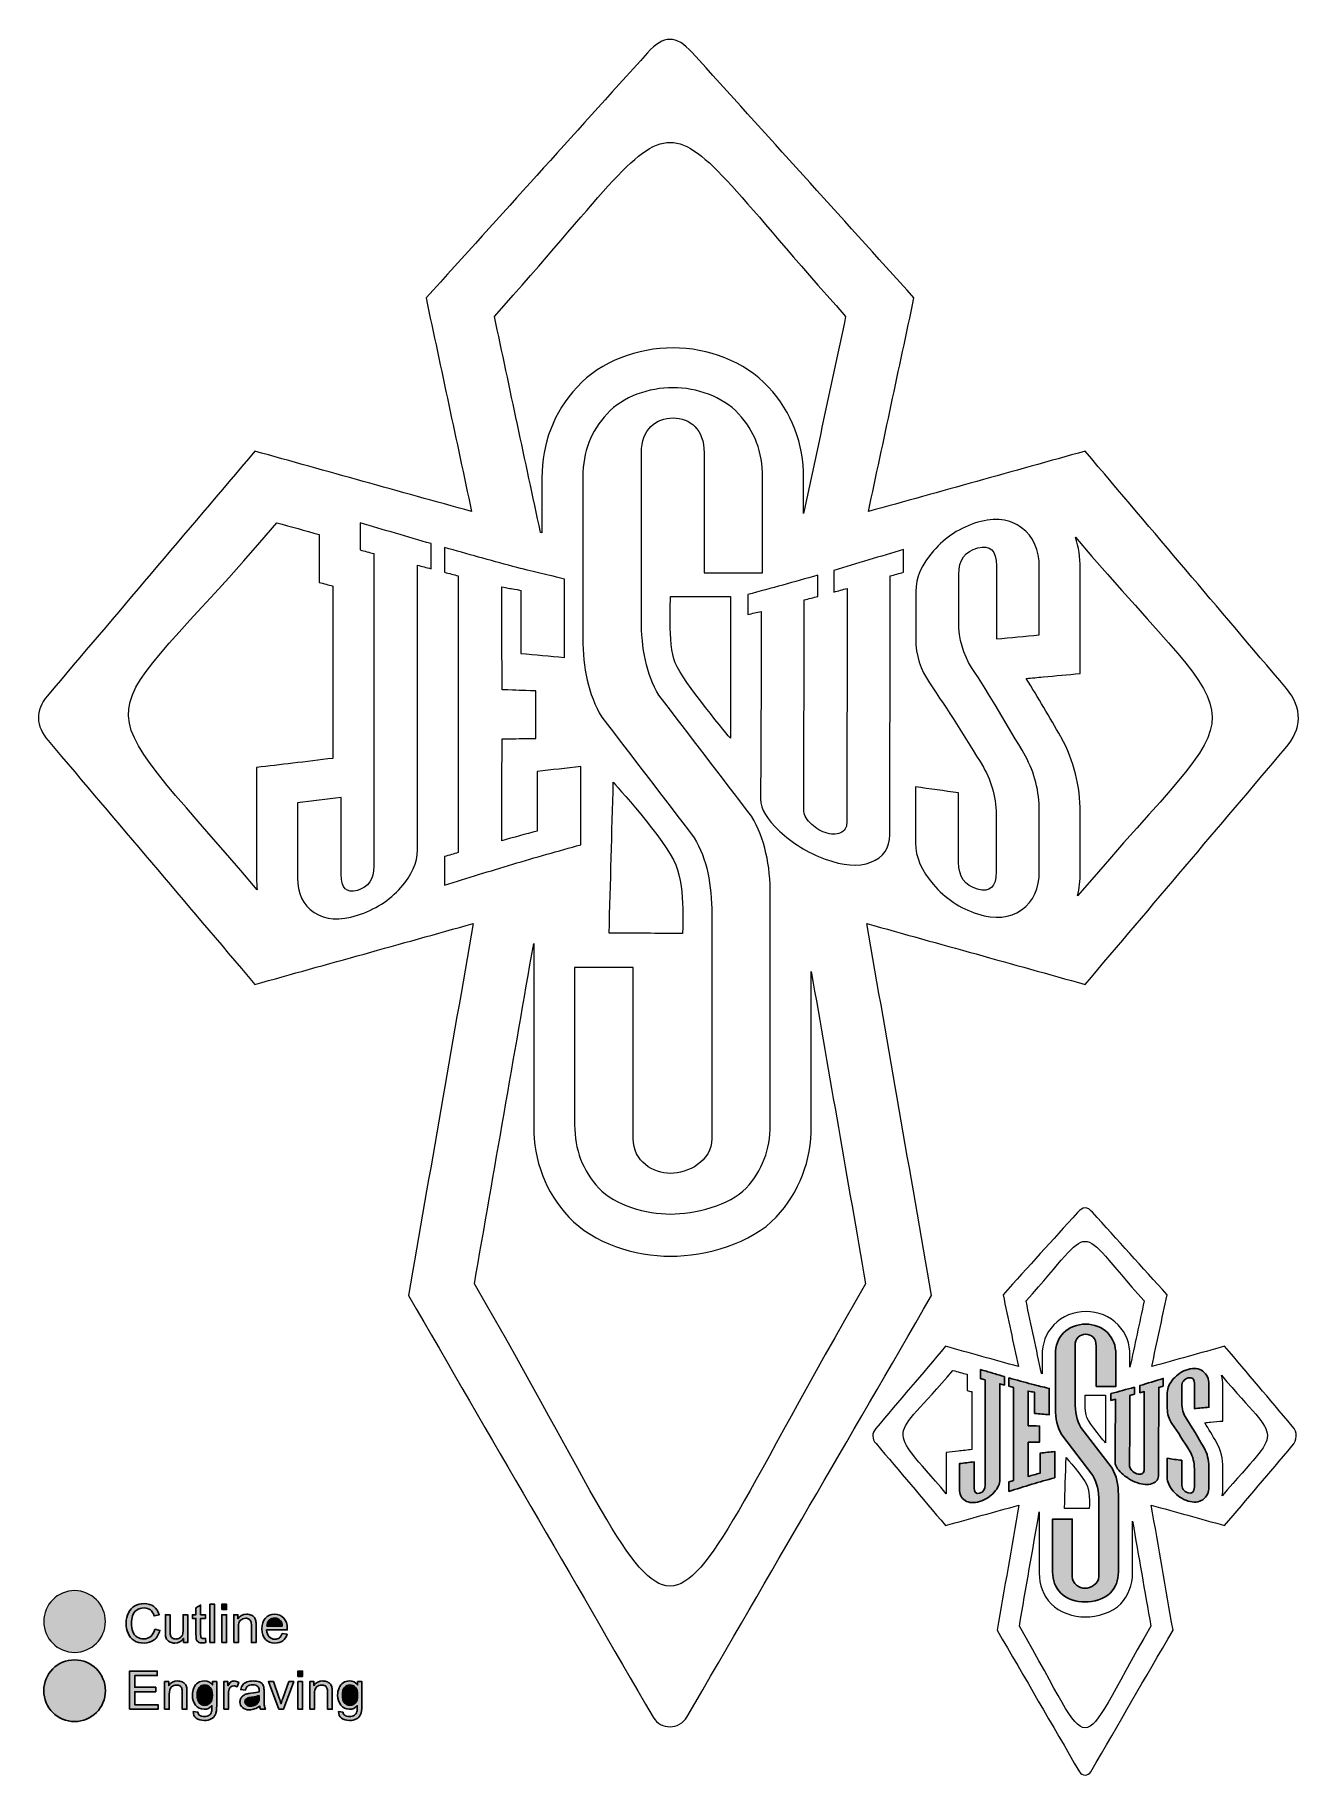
# Model space of a CAD drawing. Header units: millimetres. Extents: x -101 to 101, y -138 to 138.
import ezdxf

# ---------------------------------------------------------------- set-up
doc = ezdxf.new("R2010")
doc.units = ezdxf.units.MM
doc.header["$MEASUREMENT"] = 0
doc.layers.add('color logo', color=7, linetype='Continuous')

msp = doc.modelspace()

# ---------------------------------------------------------------- hatches: boundary and pattern name
at = {"layer": 'color logo'}
h = msp.add_hatch(color=18, dxfattribs=at)
edge = h.paths.add_edge_path()
edge.add_spline(control_points=[(71.4253, -105.4804), (71.4253, -106.7978), (70.9959, -107.9166), (70.1379, -108.8397), (69.28, -109.7624), (67.3704, -110.2283), (66.1025, -110.2283), (64.8153, -110.2283), (63.1312, -109.7627), (62.2729, -108.8397), (61.4148, -107.9165), (60.9856, -106.7916), (60.9856, -105.4726), (60.9856, -105.4726), (60.9856, -97.073), (60.9856, -97.073), (60.9856, -97.073), (64.1063, -97.073), (64.1063, -97.073), (64.1063, -97.073), (64.1063, -106.1966), (64.1063, -106.1966), (64.1063, -107.4372), (65.1859, -108.0585), (66.1025, -108.0585), (67.0063, -108.0585), (68.3046, -107.438), (68.3046, -106.1966), (68.3046, -106.1966), (68.3046, -94.2283), (68.3046, -94.2283), (68.3046, -92.6845), (68.0466, -91.2819), (67.3682, -90.1631), (67.3682, -90.1631), (62.4346, -83.7193), (62.4346, -83.7193), (61.7033, -82.5133), (61.4268, -81.0661), (61.4268, -79.5379), (61.4268, -79.5379), (61.4268, -70.902), (61.4268, -70.902), (61.4268, -69.5831), (61.8562, -68.4659), (62.7141, -67.543), (63.5721, -66.6201), (64.9475, -66.1542), (66.2348, -66.1542), (67.5027, -66.1542), (68.8715, -66.6198), (69.7297, -67.543), (70.5877, -68.466), (71.0169, -69.591), (71.0169, -70.9098), (71.0169, -70.9098), (71.0169, -76.0326), (71.0169, -76.0326), (71.0169, -76.0326), (67.8962, -76.0326), (67.8962, -76.0326), (67.8962, -76.0326), (67.8962, -69.6251), (67.8962, -69.6251), (67.8962, -68.3839), (67.1386, -67.7633), (66.2348, -67.7633), (65.3181, -67.7633), (64.5475, -68.3852), (64.5475, -69.6251), (64.5475, -69.6251), (64.5475, -78.506), (64.5475, -78.506), (64.5475, -80.04), (64.8058, -81.4376), (65.4837, -82.5557), (65.4837, -82.5557), (70.4175, -88.9995), (70.4175, -88.9995), (71.1486, -90.2054), (71.4253, -91.6618), (71.4253, -93.2044), (71.4253, -93.2044), (71.4253, -105.4804), (71.4253, -105.4804)], knot_values=[0, 0, 0, 0, 0.03571429, 0.03571429, 0.03571429, 0.07142857, 0.07142857, 0.07142857, 0.10714286, 0.10714286, 0.10714286, 0.14285714, 0.14285714, 0.14285714, 0.17857143, 0.17857143, 0.17857143, 0.21428571, 0.21428571, 0.21428571, 0.25, 0.25, 0.25, 0.28571429, 0.28571429, 0.28571429, 0.32142857, 0.32142857, 0.32142857, 0.35714286, 0.35714286, 0.35714286, 0.39285714, 0.39285714, 0.39285714, 0.42857143, 0.42857143, 0.42857143, 0.46428571, 0.46428571, 0.46428571, 0.5, 0.5, 0.5, 0.53571429, 0.53571429, 0.53571429, 0.57142857, 0.57142857, 0.57142857, 0.60714286, 0.60714286, 0.60714286, 0.64285714, 0.64285714, 0.64285714, 0.67857143, 0.67857143, 0.67857143, 0.71428571, 0.71428571, 0.71428571, 0.75, 0.75, 0.75, 0.78571429, 0.78571429, 0.78571429, 0.82142857, 0.82142857, 0.82142857, 0.85714286, 0.85714286, 0.85714286, 0.89285714, 0.89285714, 0.89285714, 0.92857143, 0.92857143, 0.92857143, 0.96428571, 0.96428571, 0.96428571, 1, 1, 1, 1], degree=3, periodic=1)
h = msp.add_hatch(color=18, dxfattribs=at)
edge = h.paths.add_edge_path()
edge.add_spline(control_points=[(53.3252, -75.8115), (53.0818, -75.7473), (52.8399, -75.6856), (52.5981, -75.6215), (52.5981, -78.2377), (52.5981, -80.3514), (52.5981, -82.9652), (52.5981, -85.5791), (52.5981, -88.1929), (52.5981, -90.8069), (52.5981, -91.5027), (52.3028, -92.1587), (51.7197, -92.8073), (51.1011, -93.4954), (50.3287, -94.0019), (49.3931, -94.2929), (48.4526, -94.5855), (47.6834, -94.5378), (47.0816, -94.1373), (46.495, -93.7436), (46.2003, -93.1209), (46.2003, -92.2877), (46.2003, -90.9557), (46.2003, -89.6235), (46.2003, -88.2891), (46.9743, -88.1976), (47.7499, -88.1037), (48.5253, -88.0077), (48.5253, -89.5091), (48.5253, -90.624), (48.5253, -92.121), (48.5253, -92.8488), (48.8173, -93.1264), (49.3931, -92.9631), (49.9799, -92.7968), (50.2714, -92.3704), (50.2714, -91.6792), (50.2714, -88.7539), (50.2714, -86.2085), (50.2714, -83.2833), (50.2714, -80.3581), (50.2714, -77.9287), (50.2714, -75.0011), (50.0279, -74.9371), (49.7862, -74.873), (49.5443, -74.8067), (49.5443, -74.493), (49.5443, -73.677), (49.5443, -73.361), (50.1731, -73.5489), (50.8051, -73.7341), (51.434, -73.9197), (52.0628, -74.1049), (52.6948, -74.2881), (53.3252, -74.4712), (53.3252, -74.7527), (53.3252, -75.5344), (53.3252, -75.8115)], knot_values=[0, 0, 0, 0, 0.05263158, 0.05263158, 0.05263158, 0.10526316, 0.10526316, 0.10526316, 0.15789474, 0.15789474, 0.15789474, 0.21052632, 0.21052632, 0.21052632, 0.26315789, 0.26315789, 0.26315789, 0.31578947, 0.31578947, 0.31578947, 0.36842105, 0.36842105, 0.36842105, 0.42105263, 0.42105263, 0.42105263, 0.47368421, 0.47368421, 0.47368421, 0.52631579, 0.52631579, 0.52631579, 0.57894737, 0.57894737, 0.57894737, 0.63157895, 0.63157895, 0.63157895, 0.68421053, 0.68421053, 0.68421053, 0.73684211, 0.73684211, 0.73684211, 0.78947368, 0.78947368, 0.78947368, 0.84210526, 0.84210526, 0.84210526, 0.89473684, 0.89473684, 0.89473684, 0.94736842, 0.94736842, 0.94736842, 1, 1, 1, 1], degree=3, periodic=1)
h = msp.add_hatch(color=18, dxfattribs=at)
edge = h.paths.add_edge_path()
edge.add_spline(control_points=[(85.7791, -91.9464), (85.7791, -92.8552), (85.4671, -93.5523), (84.8306, -94.0051), (84.2024, -94.452), (83.4184, -94.5155), (82.485, -94.2215), (81.5374, -93.9233), (80.7582, -93.3842), (80.1201, -92.6411), (79.495, -91.913), (79.1731, -91.1857), (79.1731, -90.4341), (79.1731, -89.439), (79.1731, -88.4414), (79.1748, -87.444), (79.9396, -87.5533), (80.7061, -87.6581), (81.4725, -87.7627), (81.4709, -89.1247), (81.4709, -90.1044), (81.4709, -91.4663), (81.4709, -92.227), (81.8096, -92.7096), (82.485, -92.9033), (83.1509, -93.0944), (83.4813, -92.7828), (83.4813, -91.9765), (83.4813, -90.8879), (83.4813, -90.186), (83.4813, -89.0974), (83.4813, -88.0953), (83.2615, -87.1804), (82.7931, -86.3964), (81.8434, -84.8073), (80.8784, -83.3172), (79.9237, -81.903), (79.4349, -81.2037), (79.1867, -80.425), (79.1874, -79.5549), (79.1882, -78.7147), (79.1891, -77.8719), (79.1891, -77.0317), (79.1891, -76.2801), (79.5104, -75.5684), (80.1344, -74.8566), (80.7704, -74.1313), (81.5467, -73.6076), (82.4929, -73.3331), (83.4231, -73.0633), (84.2062, -73.1543), (84.8322, -73.6223), (85.4676, -74.0974), (85.7791, -74.8111), (85.7791, -75.7197), (85.7791, -76.9267), (85.7791, -78.1338), (85.7791, -79.3409), (85.0144, -79.4116), (84.2494, -79.4843), (83.4862, -79.5573), (83.4862, -78.1133), (83.4862, -77.0934), (83.4862, -75.6494), (83.4862, -74.8432), (83.1567, -74.5201), (82.4929, -74.695), (81.8186, -74.8728), (81.4822, -75.3464), (81.4822, -76.1094), (81.4822, -77.0934), (81.4805, -77.6533), (81.4805, -78.6349), (81.4805, -79.5732), (81.7156, -80.3749), (82.1656, -81.0694), (83.1289, -82.5567), (84.0786, -84.144), (85.0366, -85.8019), (85.53, -86.6969), (85.7791, -87.6853), (85.7791, -88.749), (85.7791, -89.8147), (85.7791, -90.8804), (85.7791, -91.9464)], knot_values=[0, 0, 0, 0, 0.03571429, 0.03571429, 0.03571429, 0.07142857, 0.07142857, 0.07142857, 0.10714286, 0.10714286, 0.10714286, 0.14285714, 0.14285714, 0.14285714, 0.17857143, 0.17857143, 0.17857143, 0.21428571, 0.21428571, 0.21428571, 0.25, 0.25, 0.25, 0.28571429, 0.28571429, 0.28571429, 0.32142857, 0.32142857, 0.32142857, 0.35714286, 0.35714286, 0.35714286, 0.39285714, 0.39285714, 0.39285714, 0.42857143, 0.42857143, 0.42857143, 0.46428571, 0.46428571, 0.46428571, 0.5, 0.5, 0.5, 0.53571429, 0.53571429, 0.53571429, 0.57142857, 0.57142857, 0.57142857, 0.60714286, 0.60714286, 0.60714286, 0.64285714, 0.64285714, 0.64285714, 0.67857143, 0.67857143, 0.67857143, 0.71428571, 0.71428571, 0.71428571, 0.75, 0.75, 0.75, 0.78571429, 0.78571429, 0.78571429, 0.82142857, 0.82142857, 0.82142857, 0.85714286, 0.85714286, 0.85714286, 0.89285714, 0.89285714, 0.89285714, 0.92857143, 0.92857143, 0.92857143, 0.96428571, 0.96428571, 0.96428571, 1, 1, 1, 1], degree=3, periodic=1)
h = msp.add_hatch(color=18, dxfattribs=at)
edge = h.paths.add_edge_path()
edge.add_spline(control_points=[(61.3179, -90.5323), (60.1055, -90.8641), (58.8918, -91.2086), (57.6806, -91.5714), (56.4699, -91.9342), (55.2572, -92.3107), (54.0463, -92.693), (54.0463, -92.4206), (54.0463, -91.433), (54.0463, -91.1608), (54.2882, -91.0899), (54.5301, -91.0212), (54.7735, -90.9524), (54.7735, -88.2905), (54.7735, -86.3391), (54.7735, -83.677), (54.7735, -81.0152), (54.7735, -78.8511), (54.7735, -76.1869), (54.5301, -76.1251), (54.2882, -76.0632), (54.0463, -75.9991), (54.0463, -75.7268), (54.0463, -74.9519), (54.0463, -74.6773), (55.2572, -75.0205), (56.4683, -75.3623), (57.6806, -75.6843), (58.8902, -76.0056), (59.2288, -76.0606), (60.4413, -76.3604), (60.4413, -77.0585), (60.4413, -77.7544), (60.4413, -78.4501), (60.4413, -79.146), (60.4413, -79.8417), (60.4413, -80.5376), (59.6657, -80.4667), (58.8901, -80.3935), (58.1147, -80.3224), (58.1147, -79.6791), (58.1147, -79.0384), (58.1147, -78.3951), (58.1147, -77.7544), (58.1147, -77.6113), (58.1147, -76.9683), (57.4842, -76.8196), (57.7304, -76.9194), (57.1001, -76.7682), (57.1001, -77.8302), (57.1001, -78.3944), (57.1001, -79.4563), (57.1001, -80.5184), (57.1263, -81.2079), (57.1263, -82.2678), (58.0469, -82.2837), (57.9957, -82.3072), (58.9179, -82.3231), (58.9179, -82.5475), (58.9173, -84.6433), (58.9173, -84.8653), (57.9951, -84.8721), (58.0462, -84.8715), (57.1256, -84.8808), (57.1256, -86.151), (57.1001, -85.9224), (57.1001, -87.1928), (57.1001, -88.463), (57.1001, -89.0461), (57.1001, -90.3164), (57.7304, -90.1425), (58.3608, -89.9707), (58.9913, -89.8014), (58.9913, -89.1581), (58.9913, -89.2023), (58.9913, -88.5615), (58.9913, -87.9183), (58.9913, -87.2775), (58.9913, -86.632), (59.7667, -86.5358), (60.5423, -86.4467), (61.3179, -86.3549), (61.3179, -87.0532), (61.3179, -87.749), (61.3179, -88.4448), (61.3179, -89.1405), (61.3179, -89.8365), (61.3179, -90.5323)], knot_values=[0, 0, 0, 0, 0.03448276, 0.03448276, 0.03448276, 0.06896552, 0.06896552, 0.06896552, 0.10344828, 0.10344828, 0.10344828, 0.13793103, 0.13793103, 0.13793103, 0.17241379, 0.17241379, 0.17241379, 0.20689655, 0.20689655, 0.20689655, 0.24137931, 0.24137931, 0.24137931, 0.27586207, 0.27586207, 0.27586207, 0.31034483, 0.31034483, 0.31034483, 0.34482759, 0.34482759, 0.34482759, 0.37931034, 0.37931034, 0.37931034, 0.4137931, 0.4137931, 0.4137931, 0.44827586, 0.44827586, 0.44827586, 0.48275862, 0.48275862, 0.48275862, 0.51724138, 0.51724138, 0.51724138, 0.55172414, 0.55172414, 0.55172414, 0.5862069, 0.5862069, 0.5862069, 0.62068966, 0.62068966, 0.62068966, 0.65517241, 0.65517241, 0.65517241, 0.68965517, 0.68965517, 0.68965517, 0.72413793, 0.72413793, 0.72413793, 0.75862069, 0.75862069, 0.75862069, 0.79310345, 0.79310345, 0.79310345, 0.82758621, 0.82758621, 0.82758621, 0.86206897, 0.86206897, 0.86206897, 0.89655172, 0.89655172, 0.89655172, 0.93103448, 0.93103448, 0.93103448, 0.96551724, 0.96551724, 0.96551724, 1, 1, 1, 1], degree=3, periodic=1)
h = msp.add_hatch(color=18, dxfattribs=at)
edge = h.paths.add_edge_path()
edge.add_spline(control_points=[(78.5383, -75.9978), (78.2988, -76.0637), (78.0607, -76.1299), (77.8229, -76.1936), (77.8229, -78.5667), (77.8213, -80.5159), (77.815, -82.8869), (77.8085, -85.2578), (77.8034, -87.6285), (77.8022, -89.9991), (77.8019, -90.6962), (77.4706, -91.2022), (76.7914, -91.4635), (76.1213, -91.7215), (75.3025, -91.6478), (74.3499, -91.295), (73.4022, -90.9442), (72.5982, -90.4299), (71.9196, -89.7989), (71.2489, -89.1753), (70.9079, -88.6238), (70.9087, -88.1067), (70.9112, -86.3507), (70.9215, -84.5949), (70.9326, -82.8367), (70.9439, -81.0808), (70.947, -79.8381), (70.947, -78.0823), (70.709, -78.1368), (70.4696, -78.194), (70.2332, -78.253), (70.2332, -78.0685), (70.2333, -77.3687), (70.2333, -77.1842), (71.4724, -76.8517), (72.7131, -76.5101), (73.9554, -76.1548), (73.9554, -76.3757), (73.9554, -77.0675), (73.9554, -77.2862), (73.7176, -77.3499), (73.478, -77.4114), (73.24, -77.4752), (73.2386, -79.5385), (73.2338, -81.1333), (73.2241, -83.1987), (73.2145, -85.2622), (73.208, -86.6022), (73.2066, -88.6656), (73.2064, -88.8934), (73.3231, -89.124), (73.5466, -89.3601), (73.7734, -89.5998), (74.0399, -89.7759), (74.3499, -89.8818), (74.6657, -89.9897), (74.9398, -89.9975), (75.1642, -89.8955), (75.3902, -89.7927), (75.5042, -89.6107), (75.5043, -89.3601), (75.5059, -87.0782), (75.5108, -85.524), (75.5188, -83.2444), (75.5268, -80.9602), (75.5299, -79.1424), (75.5314, -76.8603), (75.292, -76.9242), (75.054, -76.9879), (74.8146, -77.0518), (74.8146, -76.824), (74.8146, -76.132), (74.8146, -75.9021), (76.0553, -75.5308), (77.296, -75.1551), (78.5383, -74.7769), (78.5383, -75.0434), (78.5383, -75.7312), (78.5383, -75.9978)], knot_values=[0, 0, 0, 0, 0.03846154, 0.03846154, 0.03846154, 0.07692308, 0.07692308, 0.07692308, 0.11538462, 0.11538462, 0.11538462, 0.15384615, 0.15384615, 0.15384615, 0.19230769, 0.19230769, 0.19230769, 0.23076923, 0.23076923, 0.23076923, 0.26923077, 0.26923077, 0.26923077, 0.30769231, 0.30769231, 0.30769231, 0.34615385, 0.34615385, 0.34615385, 0.38461538, 0.38461538, 0.38461538, 0.42307692, 0.42307692, 0.42307692, 0.46153846, 0.46153846, 0.46153846, 0.5, 0.5, 0.5, 0.53846154, 0.53846154, 0.53846154, 0.57692308, 0.57692308, 0.57692308, 0.61538462, 0.61538462, 0.61538462, 0.65384615, 0.65384615, 0.65384615, 0.69230769, 0.69230769, 0.69230769, 0.73076923, 0.73076923, 0.73076923, 0.76923077, 0.76923077, 0.76923077, 0.80769231, 0.80769231, 0.80769231, 0.84615385, 0.84615385, 0.84615385, 0.88461538, 0.88461538, 0.88461538, 0.92307692, 0.92307692, 0.92307692, 0.96153846, 0.96153846, 0.96153846, 1, 1, 1, 1], degree=3, periodic=1)
h = msp.add_hatch(color=1, dxfattribs=at)
edge = h.paths.add_edge_path()
edge.add_spline(control_points=[(-94.2606, -108.4427), (-91.5573, -108.4427), (-89.3659, -110.6343), (-89.3659, -113.3376), (-89.3659, -116.0409), (-91.5573, -118.2325), (-94.2606, -118.2325), (-96.9639, -118.2325), (-99.1553, -116.0409), (-99.1553, -113.3376), (-99.1553, -110.6343), (-96.9639, -108.4427), (-94.2606, -108.4427)], knot_values=[0, 0, 0, 0, 0.25, 0.25, 0.25, 0.5, 0.5, 0.5, 0.75, 0.75, 0.75, 1, 1, 1, 1], degree=3, periodic=1)
h = msp.add_hatch(color=18, dxfattribs=at)
edge = h.paths.add_edge_path()
edge.add_spline(control_points=[(-81.527, -114.5435), (-81.527, -114.5435), (-80.7227, -114.7467), (-80.7227, -114.7467), (-80.892, -115.4071), (-81.1884, -115.9066), (-81.6286, -116.2537), (-82.0604, -116.5924), (-82.5939, -116.7702), (-83.2289, -116.7702), (-83.8808, -116.7702), (-84.4142, -116.6347), (-84.8206, -116.3723), (-85.227, -116.1013), (-85.5403, -115.7203), (-85.7519, -115.2123), (-85.9636, -114.7128), (-86.0737, -114.1709), (-86.0737, -113.5952), (-86.0737, -112.9602), (-85.9551, -112.4098), (-85.7096, -111.9442), (-85.4725, -111.47), (-85.1254, -111.1144), (-84.6851, -110.8689), (-84.2364, -110.6234), (-83.7453, -110.5048), (-83.2119, -110.5048), (-82.6108, -110.5048), (-82.1028, -110.6572), (-81.6879, -110.9705), (-81.273, -111.2753), (-80.9852, -111.7071), (-80.8243, -112.2659), (-80.8243, -112.2659), (-81.6117, -112.4522), (-81.6117, -112.4522), (-81.7472, -112.0119), (-81.9588, -111.6902), (-82.2213, -111.4954), (-82.4923, -111.2922), (-82.8225, -111.1906), (-83.2289, -111.1906), (-83.6945, -111.1906), (-84.084, -111.3007), (-84.3973, -111.5208), (-84.7105, -111.7494), (-84.9307, -112.0458), (-85.0492, -112.4268), (-85.1762, -112.7993), (-85.2439, -113.1888), (-85.2439, -113.5867), (-85.2439, -114.1032), (-85.1677, -114.5519), (-85.0153, -114.9329), (-84.8714, -115.3224), (-84.6343, -115.6103), (-84.3211, -115.7965), (-84.0078, -115.9913), (-83.6607, -116.0844), (-83.2966, -116.0844), (-82.8479, -116.0844), (-82.4669, -115.9574), (-82.1536, -115.6949), (-81.8488, -115.4325), (-81.6371, -115.0515), (-81.527, -114.5435)], knot_values=[0, 0, 0, 0, 0.04545455, 0.04545455, 0.04545455, 0.09090909, 0.09090909, 0.09090909, 0.13636364, 0.13636364, 0.13636364, 0.18181818, 0.18181818, 0.18181818, 0.22727273, 0.22727273, 0.22727273, 0.27272727, 0.27272727, 0.27272727, 0.31818182, 0.31818182, 0.31818182, 0.36363636, 0.36363636, 0.36363636, 0.40909091, 0.40909091, 0.40909091, 0.45454545, 0.45454545, 0.45454545, 0.5, 0.5, 0.5, 0.54545455, 0.54545455, 0.54545455, 0.59090909, 0.59090909, 0.59090909, 0.63636364, 0.63636364, 0.63636364, 0.68181818, 0.68181818, 0.68181818, 0.72727273, 0.72727273, 0.72727273, 0.77272727, 0.77272727, 0.77272727, 0.81818182, 0.81818182, 0.81818182, 0.86363636, 0.86363636, 0.86363636, 0.90909091, 0.90909091, 0.90909091, 0.95454545, 0.95454545, 0.95454545, 1, 1, 1, 1], degree=3, periodic=1)
h = msp.add_hatch(color=18, dxfattribs=at)
edge = h.paths.add_edge_path()
edge.add_spline(control_points=[(-76.955, -116.6686), (-76.955, -116.6686), (-76.955, -116.0167), (-76.955, -116.0167), (-77.2937, -116.5162), (-77.7593, -116.7617), (-78.3435, -116.7617), (-78.606, -116.7617), (-78.8431, -116.7109), (-79.0717, -116.6093), (-79.2918, -116.5162), (-79.4611, -116.3892), (-79.5712, -116.2368), (-79.6728, -116.0844), (-79.749, -115.9066), (-79.7998, -115.6865), (-79.8252, -115.5425), (-79.8421, -115.3055), (-79.8421, -114.9922), (-79.8421, -114.9922), (-79.8421, -112.2744), (-79.8421, -112.2744), (-79.8421, -112.2744), (-79.0971, -112.2744), (-79.0971, -112.2744), (-79.0971, -112.2744), (-79.0971, -114.7043), (-79.0971, -114.7043), (-79.0971, -115.0938), (-79.0801, -115.3563), (-79.0547, -115.4917), (-79.0039, -115.6865), (-78.9023, -115.8389), (-78.7499, -115.9489), (-78.606, -116.059), (-78.4197, -116.1183), (-78.1911, -116.1183), (-77.971, -116.1183), (-77.7593, -116.059), (-77.5646, -115.9489), (-77.3699, -115.8304), (-77.2344, -115.678), (-77.1497, -115.4833), (-77.0735, -115.2801), (-77.0312, -115.0007), (-77.0312, -114.6197), (-77.0312, -114.6197), (-77.0312, -112.2744), (-77.0312, -112.2744), (-77.0312, -112.2744), (-76.2861, -112.2744), (-76.2861, -112.2744), (-76.2861, -112.2744), (-76.2861, -116.6686), (-76.2861, -116.6686), (-76.2861, -116.6686), (-76.955, -116.6686), (-76.955, -116.6686)], knot_values=[0, 0, 0, 0, 0.05263158, 0.05263158, 0.05263158, 0.10526316, 0.10526316, 0.10526316, 0.15789474, 0.15789474, 0.15789474, 0.21052632, 0.21052632, 0.21052632, 0.26315789, 0.26315789, 0.26315789, 0.31578947, 0.31578947, 0.31578947, 0.36842105, 0.36842105, 0.36842105, 0.42105263, 0.42105263, 0.42105263, 0.47368421, 0.47368421, 0.47368421, 0.52631579, 0.52631579, 0.52631579, 0.57894737, 0.57894737, 0.57894737, 0.63157895, 0.63157895, 0.63157895, 0.68421053, 0.68421053, 0.68421053, 0.73684211, 0.73684211, 0.73684211, 0.78947368, 0.78947368, 0.78947368, 0.84210526, 0.84210526, 0.84210526, 0.89473684, 0.89473684, 0.89473684, 0.94736842, 0.94736842, 0.94736842, 1, 1, 1, 1], degree=3, periodic=1)
h = msp.add_hatch(color=18, dxfattribs=at)
edge = h.paths.add_edge_path()
edge.add_spline(control_points=[(-73.5006, -115.9997), (-73.5006, -115.9997), (-73.399, -116.6601), (-73.399, -116.6601), (-73.6106, -116.7025), (-73.7969, -116.7279), (-73.9578, -116.7279), (-74.2287, -116.7279), (-74.4404, -116.6855), (-74.5843, -116.6009), (-74.7367, -116.5162), (-74.8383, -116.3977), (-74.8976, -116.2622), (-74.9568, -116.1183), (-74.9907, -115.8304), (-74.9907, -115.3817), (-74.9907, -115.3817), (-74.9907, -112.8501), (-74.9907, -112.8501), (-74.9907, -112.8501), (-75.541, -112.8501), (-75.541, -112.8501), (-75.541, -112.8501), (-75.541, -112.2744), (-75.541, -112.2744), (-75.541, -112.2744), (-74.9907, -112.2744), (-74.9907, -112.2744), (-74.9907, -112.2744), (-74.9907, -111.1906), (-74.9907, -111.1906), (-74.9907, -111.1906), (-74.2456, -110.7419), (-74.2456, -110.7419), (-74.2456, -110.7419), (-74.2456, -112.2744), (-74.2456, -112.2744), (-74.2456, -112.2744), (-73.5006, -112.2744), (-73.5006, -112.2744), (-73.5006, -112.2744), (-73.5006, -112.8501), (-73.5006, -112.8501), (-73.5006, -112.8501), (-74.2456, -112.8501), (-74.2456, -112.8501), (-74.2456, -112.8501), (-74.2456, -115.424), (-74.2456, -115.424), (-74.2456, -115.6357), (-74.2287, -115.7711), (-74.2033, -115.8304), (-74.1779, -115.8981), (-74.1356, -115.9405), (-74.0763, -115.9828), (-74.017, -116.0167), (-73.9324, -116.0336), (-73.8223, -116.0336), (-73.7461, -116.0336), (-73.636, -116.0251), (-73.5006, -115.9997)], knot_values=[0, 0, 0, 0, 0.05, 0.05, 0.05, 0.1, 0.1, 0.1, 0.15, 0.15, 0.15, 0.2, 0.2, 0.2, 0.25, 0.25, 0.25, 0.3, 0.3, 0.3, 0.35, 0.35, 0.35, 0.4, 0.4, 0.4, 0.45, 0.45, 0.45, 0.5, 0.5, 0.5, 0.55, 0.55, 0.55, 0.6, 0.6, 0.6, 0.65, 0.65, 0.65, 0.7, 0.7, 0.7, 0.75, 0.75, 0.75, 0.8, 0.8, 0.8, 0.85, 0.85, 0.85, 0.9, 0.9, 0.9, 0.95, 0.95, 0.95, 1, 1, 1, 1], degree=3, periodic=1)
h = msp.add_hatch(color=18, dxfattribs=at)
edge = h.paths.add_edge_path()
edge.add_spline(control_points=[(-72.7809, -116.6686), (-72.7809, -116.6686), (-72.7809, -110.6064), (-72.7809, -110.6064), (-72.7809, -110.6064), (-72.0359, -110.6064), (-72.0359, -110.6064), (-72.0359, -110.6064), (-72.0359, -116.6686), (-72.0359, -116.6686), (-72.0359, -116.6686), (-72.7809, -116.6686), (-72.7809, -116.6686)], knot_values=[0, 0, 0, 0, 0.25, 0.25, 0.25, 0.5, 0.5, 0.5, 0.75, 0.75, 0.75, 1, 1, 1, 1], degree=3, periodic=1)
h = msp.add_hatch(color=18, dxfattribs=at)
edge = h.paths.add_edge_path()
edge.add_spline(control_points=[(-70.8844, -111.4531), (-70.8844, -111.4531), (-70.8844, -110.6064), (-70.8844, -110.6064), (-70.8844, -110.6064), (-70.1393, -110.6064), (-70.1393, -110.6064), (-70.1393, -110.6064), (-70.1393, -111.4531), (-70.1393, -111.4531), (-70.1393, -111.4531), (-70.8844, -111.4531), (-70.8844, -111.4531)], knot_values=[0, 0, 0, 0, 0.25, 0.25, 0.25, 0.5, 0.5, 0.5, 0.75, 0.75, 0.75, 1, 1, 1, 1], degree=3, periodic=1)
h = msp.add_hatch(color=18, dxfattribs=at)
edge = h.paths.add_edge_path()
edge.add_spline(control_points=[(-70.8844, -116.6686), (-70.8844, -116.6686), (-70.8844, -112.2744), (-70.8844, -112.2744), (-70.8844, -112.2744), (-70.1393, -112.2744), (-70.1393, -112.2744), (-70.1393, -112.2744), (-70.1393, -116.6686), (-70.1393, -116.6686), (-70.1393, -116.6686), (-70.8844, -116.6686), (-70.8844, -116.6686)], knot_values=[0, 0, 0, 0, 0.25, 0.25, 0.25, 0.5, 0.5, 0.5, 0.75, 0.75, 0.75, 1, 1, 1, 1], degree=3, periodic=1)
h = msp.add_hatch(color=18, dxfattribs=at)
edge = h.paths.add_edge_path()
edge.add_spline(control_points=[(-69.0048, -116.6686), (-69.0048, -116.6686), (-69.0048, -112.2744), (-69.0048, -112.2744), (-69.0048, -112.2744), (-68.3359, -112.2744), (-68.3359, -112.2744), (-68.3359, -112.2744), (-68.3359, -112.9009), (-68.3359, -112.9009), (-68.0142, -112.4183), (-67.5485, -112.1812), (-66.9389, -112.1812), (-66.6765, -112.1812), (-66.4309, -112.232), (-66.2108, -112.3252), (-65.9907, -112.4183), (-65.8213, -112.5453), (-65.7113, -112.6977), (-65.6012, -112.8501), (-65.525, -113.0364), (-65.4827, -113.2481), (-65.4573, -113.3835), (-65.4403, -113.6291), (-65.4403, -113.9677), (-65.4403, -113.9677), (-65.4403, -116.6686), (-65.4403, -116.6686), (-65.4403, -116.6686), (-66.1854, -116.6686), (-66.1854, -116.6686), (-66.1854, -116.6686), (-66.1854, -114.0016), (-66.1854, -114.0016), (-66.1854, -113.6968), (-66.2108, -113.4682), (-66.2701, -113.3158), (-66.3293, -113.1719), (-66.4309, -113.0449), (-66.5749, -112.9602), (-66.7273, -112.8671), (-66.8966, -112.8247), (-67.0998, -112.8247), (-67.4131, -112.8247), (-67.684, -112.9263), (-67.9126, -113.1295), (-68.1412, -113.3243), (-68.2597, -113.7053), (-68.2597, -114.2725), (-68.2597, -114.2725), (-68.2597, -116.6686), (-68.2597, -116.6686), (-68.2597, -116.6686), (-69.0048, -116.6686), (-69.0048, -116.6686)], knot_values=[0, 0, 0, 0, 0.05555556, 0.05555556, 0.05555556, 0.11111111, 0.11111111, 0.11111111, 0.16666667, 0.16666667, 0.16666667, 0.22222222, 0.22222222, 0.22222222, 0.27777778, 0.27777778, 0.27777778, 0.33333333, 0.33333333, 0.33333333, 0.38888889, 0.38888889, 0.38888889, 0.44444444, 0.44444444, 0.44444444, 0.5, 0.5, 0.5, 0.55555556, 0.55555556, 0.55555556, 0.61111111, 0.61111111, 0.61111111, 0.66666667, 0.66666667, 0.66666667, 0.72222222, 0.72222222, 0.72222222, 0.77777778, 0.77777778, 0.77777778, 0.83333333, 0.83333333, 0.83333333, 0.88888889, 0.88888889, 0.88888889, 0.94444444, 0.94444444, 0.94444444, 1, 1, 1, 1], degree=3, periodic=1)
h = msp.add_hatch(color=18, dxfattribs=at)
edge = h.paths.add_edge_path()
edge.add_spline(control_points=[(-61.3001, -115.2462), (-61.3001, -115.2462), (-60.5296, -115.3478), (-60.5296, -115.3478), (-60.6482, -115.7965), (-60.8768, -116.1437), (-61.1985, -116.3892), (-61.5287, -116.6347), (-61.9436, -116.7617), (-62.4516, -116.7617), (-63.095, -116.7617), (-63.603, -116.567), (-63.9756, -116.1691), (-64.3566, -115.7711), (-64.5428, -115.2208), (-64.5428, -114.5096), (-64.5428, -113.773), (-64.3566, -113.1973), (-63.9756, -112.7909), (-63.5946, -112.3844), (-63.1035, -112.1812), (-62.4939, -112.1812), (-61.9097, -112.1812), (-61.4356, -112.376), (-61.063, -112.7824), (-60.6905, -113.1803), (-60.5042, -113.7391), (-60.5042, -114.4673), (-60.5042, -114.5096), (-60.5042, -114.5773), (-60.5042, -114.662), (-60.5042, -114.662), (-63.7808, -114.662), (-63.7808, -114.662), (-63.7554, -115.1446), (-63.62, -115.5087), (-63.3744, -115.7711), (-63.1289, -116.0251), (-62.8241, -116.1521), (-62.4516, -116.1521), (-62.1806, -116.1521), (-61.952, -116.0759), (-61.7573, -115.932), (-61.5626, -115.7881), (-61.4102, -115.5595), (-61.3001, -115.2462)], knot_values=[0, 0, 0, 0, 0.06666667, 0.06666667, 0.06666667, 0.13333333, 0.13333333, 0.13333333, 0.2, 0.2, 0.2, 0.26666667, 0.26666667, 0.26666667, 0.33333333, 0.33333333, 0.33333333, 0.4, 0.4, 0.4, 0.46666667, 0.46666667, 0.46666667, 0.53333333, 0.53333333, 0.53333333, 0.6, 0.6, 0.6, 0.66666667, 0.66666667, 0.66666667, 0.73333333, 0.73333333, 0.73333333, 0.8, 0.8, 0.8, 0.86666667, 0.86666667, 0.86666667, 0.93333333, 0.93333333, 0.93333333, 1, 1, 1, 1], degree=3, periodic=1)
h = msp.add_hatch(color=18, dxfattribs=at)
edge = h.paths.add_edge_path()
edge.add_spline(control_points=[(-63.7385, -114.0524), (-63.7385, -114.0524), (-61.2916, -114.0524), (-61.2916, -114.0524), (-61.3255, -113.6799), (-61.4186, -113.4089), (-61.571, -113.2227), (-61.8081, -112.9348), (-62.1129, -112.7909), (-62.4939, -112.7909), (-62.8326, -112.7909), (-63.1204, -112.9009), (-63.349, -113.1295), (-63.5861, -113.3581), (-63.7131, -113.6714), (-63.7385, -114.0524)], knot_values=[0, 0, 0, 0, 0.2, 0.2, 0.2, 0.4, 0.4, 0.4, 0.6, 0.6, 0.6, 0.8, 0.8, 0.8, 1, 1, 1, 1], degree=3, periodic=1)
h = msp.add_hatch(color=18, dxfattribs=at)
edge = h.paths.add_edge_path()
edge.add_spline(control_points=[(-94.2606, -119.423), (-91.5573, -119.423), (-89.3659, -121.6144), (-89.3659, -124.3177), (-89.3659, -127.021), (-91.5573, -129.2126), (-94.2606, -129.2126), (-96.9639, -129.2126), (-99.1553, -127.021), (-99.1553, -124.3177), (-99.1553, -121.6144), (-96.9639, -119.423), (-94.2606, -119.423)], knot_values=[0, 0, 0, 0, 0.25, 0.25, 0.25, 0.5, 0.5, 0.5, 0.75, 0.75, 0.75, 1, 1, 1, 1], degree=3, periodic=1)
h = msp.add_hatch(color=18, dxfattribs=at)
edge = h.paths.add_edge_path()
edge.add_spline(control_points=[(-85.5218, -127.2598), (-85.5218, -127.2598), (-85.5218, -121.1976), (-85.5218, -121.1976), (-85.5218, -121.1976), (-81.1445, -121.1976), (-81.1445, -121.1976), (-81.1445, -121.1976), (-81.1445, -121.9088), (-81.1445, -121.9088), (-81.1445, -121.9088), (-84.7175, -121.9088), (-84.7175, -121.9088), (-84.7175, -121.9088), (-84.7175, -123.7715), (-84.7175, -123.7715), (-84.7175, -123.7715), (-81.3731, -123.7715), (-81.3731, -123.7715), (-81.3731, -123.7715), (-81.3731, -124.4827), (-81.3731, -124.4827), (-81.3731, -124.4827), (-84.7175, -124.4827), (-84.7175, -124.4827), (-84.7175, -124.4827), (-84.7175, -126.5486), (-84.7175, -126.5486), (-84.7175, -126.5486), (-81.0006, -126.5486), (-81.0006, -126.5486), (-81.0006, -126.5486), (-81.0006, -127.2598), (-81.0006, -127.2598), (-81.0006, -127.2598), (-85.5218, -127.2598), (-85.5218, -127.2598)], knot_values=[0, 0, 0, 0, 0.08333333, 0.08333333, 0.08333333, 0.16666667, 0.16666667, 0.16666667, 0.25, 0.25, 0.25, 0.33333333, 0.33333333, 0.33333333, 0.41666667, 0.41666667, 0.41666667, 0.5, 0.5, 0.5, 0.58333333, 0.58333333, 0.58333333, 0.66666667, 0.66666667, 0.66666667, 0.75, 0.75, 0.75, 0.83333333, 0.83333333, 0.83333333, 0.91666667, 0.91666667, 0.91666667, 1, 1, 1, 1], degree=3, periodic=1)
h = msp.add_hatch(color=18, dxfattribs=at)
edge = h.paths.add_edge_path()
edge.add_spline(control_points=[(-58.8093, -122.0443), (-58.8093, -122.0443), (-58.8093, -121.1976), (-58.8093, -121.1976), (-58.8093, -121.1976), (-58.0642, -121.1976), (-58.0642, -121.1976), (-58.0642, -121.1976), (-58.0642, -122.0443), (-58.0642, -122.0443), (-58.0642, -122.0443), (-58.8093, -122.0443), (-58.8093, -122.0443)], knot_values=[0, 0, 0, 0, 0.25, 0.25, 0.25, 0.5, 0.5, 0.5, 0.75, 0.75, 0.75, 1, 1, 1, 1], degree=3, periodic=1)
h = msp.add_hatch(color=18, dxfattribs=at)
edge = h.paths.add_edge_path()
edge.add_spline(control_points=[(-79.9846, -127.2598), (-79.9846, -127.2598), (-79.9846, -122.8656), (-79.9846, -122.8656), (-79.9846, -122.8656), (-79.3157, -122.8656), (-79.3157, -122.8656), (-79.3157, -122.8656), (-79.3157, -123.4921), (-79.3157, -123.4921), (-78.994, -123.0095), (-78.5283, -122.7724), (-77.9187, -122.7724), (-77.6563, -122.7724), (-77.4107, -122.8232), (-77.1906, -122.9164), (-76.9705, -123.0095), (-76.8011, -123.1365), (-76.6911, -123.2889), (-76.581, -123.4413), (-76.5048, -123.6276), (-76.4625, -123.8393), (-76.4371, -123.9747), (-76.4201, -124.2203), (-76.4201, -124.5589), (-76.4201, -124.5589), (-76.4201, -127.2598), (-76.4201, -127.2598), (-76.4201, -127.2598), (-77.1652, -127.2598), (-77.1652, -127.2598), (-77.1652, -127.2598), (-77.1652, -124.5928), (-77.1652, -124.5928), (-77.1652, -124.288), (-77.1906, -124.0594), (-77.2499, -123.907), (-77.3091, -123.7631), (-77.4107, -123.6361), (-77.5547, -123.5514), (-77.7071, -123.4583), (-77.8764, -123.4159), (-78.0796, -123.4159), (-78.3929, -123.4159), (-78.6638, -123.5175), (-78.8924, -123.7207), (-79.121, -123.9155), (-79.2395, -124.2965), (-79.2395, -124.8637), (-79.2395, -124.8637), (-79.2395, -127.2598), (-79.2395, -127.2598), (-79.2395, -127.2598), (-79.9846, -127.2598), (-79.9846, -127.2598)], knot_values=[0, 0, 0, 0, 0.05555556, 0.05555556, 0.05555556, 0.11111111, 0.11111111, 0.11111111, 0.16666667, 0.16666667, 0.16666667, 0.22222222, 0.22222222, 0.22222222, 0.27777778, 0.27777778, 0.27777778, 0.33333333, 0.33333333, 0.33333333, 0.38888889, 0.38888889, 0.38888889, 0.44444444, 0.44444444, 0.44444444, 0.5, 0.5, 0.5, 0.55555556, 0.55555556, 0.55555556, 0.61111111, 0.61111111, 0.61111111, 0.66666667, 0.66666667, 0.66666667, 0.72222222, 0.72222222, 0.72222222, 0.77777778, 0.77777778, 0.77777778, 0.83333333, 0.83333333, 0.83333333, 0.88888889, 0.88888889, 0.88888889, 0.94444444, 0.94444444, 0.94444444, 1, 1, 1, 1], degree=3, periodic=1)
h = msp.add_hatch(color=18, dxfattribs=at)
edge = h.paths.add_edge_path()
edge.add_spline(control_points=[(-75.4126, -127.6239), (-75.4126, -127.6239), (-74.6929, -127.7255), (-74.6929, -127.7255), (-74.6675, -127.9456), (-74.5828, -128.1149), (-74.4389, -128.2165), (-74.2526, -128.352), (-74.0071, -128.4197), (-73.6854, -128.4197), (-73.3382, -128.4197), (-73.0758, -128.352), (-72.881, -128.2165), (-72.6948, -128.0811), (-72.5678, -127.8863), (-72.5, -127.6408), (-72.4662, -127.4884), (-72.4492, -127.1667), (-72.4492, -126.6841), (-72.7794, -127.0651), (-73.1774, -127.2598), (-73.6684, -127.2598), (-74.2696, -127.2598), (-74.7352, -127.0397), (-75.0654, -126.6079), (-75.4041, -126.1676), (-75.565, -125.6511), (-75.565, -125.0415), (-75.565, -124.6182), (-75.4888, -124.2372), (-75.3364, -123.8816), (-75.184, -123.526), (-74.9638, -123.2551), (-74.676, -123.0603), (-74.3881, -122.8656), (-74.0494, -122.7724), (-73.66, -122.7724), (-73.1435, -122.7724), (-72.7202, -122.9841), (-72.3815, -123.4075), (-72.3815, -123.4075), (-72.3815, -122.8656), (-72.3815, -122.8656), (-72.3815, -122.8656), (-71.6957, -122.8656), (-71.6957, -122.8656), (-71.6957, -122.8656), (-71.6957, -126.6587), (-71.6957, -126.6587), (-71.6957, -127.3445), (-71.7634, -127.8271), (-71.9074, -128.1149), (-72.0428, -128.4028), (-72.263, -128.6229), (-72.5678, -128.7923), (-72.8641, -128.9531), (-73.2366, -129.0378), (-73.6769, -129.0378), (-74.2018, -129.0378), (-74.6252, -128.9193), (-74.9469, -128.6822), (-75.2686, -128.4536), (-75.421, -128.098), (-75.4126, -127.6239)], knot_values=[0, 0, 0, 0, 0.04761905, 0.04761905, 0.04761905, 0.0952381, 0.0952381, 0.0952381, 0.14285714, 0.14285714, 0.14285714, 0.19047619, 0.19047619, 0.19047619, 0.23809524, 0.23809524, 0.23809524, 0.28571429, 0.28571429, 0.28571429, 0.33333333, 0.33333333, 0.33333333, 0.38095238, 0.38095238, 0.38095238, 0.42857143, 0.42857143, 0.42857143, 0.47619048, 0.47619048, 0.47619048, 0.52380952, 0.52380952, 0.52380952, 0.57142857, 0.57142857, 0.57142857, 0.61904762, 0.61904762, 0.61904762, 0.66666667, 0.66666667, 0.66666667, 0.71428571, 0.71428571, 0.71428571, 0.76190476, 0.76190476, 0.76190476, 0.80952381, 0.80952381, 0.80952381, 0.85714286, 0.85714286, 0.85714286, 0.9047619, 0.9047619, 0.9047619, 0.95238095, 0.95238095, 0.95238095, 1, 1, 1, 1], degree=3, periodic=1)
h = msp.add_hatch(color=18, dxfattribs=at)
edge = h.paths.add_edge_path()
edge.add_spline(control_points=[(-74.803, -124.9907), (-74.803, -125.558), (-74.6929, -125.9813), (-74.4643, -126.2438), (-74.2272, -126.5063), (-73.9478, -126.6417), (-73.6007, -126.6417), (-73.2536, -126.6417), (-72.9742, -126.5063), (-72.7371, -126.2438), (-72.5085, -125.9813), (-72.39, -125.5749), (-72.39, -125.0077), (-72.39, -124.4743), (-72.5085, -124.0679), (-72.7456, -123.7969), (-72.9911, -123.526), (-73.279, -123.3905), (-73.6092, -123.3905), (-73.9394, -123.3905), (-74.2272, -123.526), (-74.4558, -123.7885), (-74.6844, -124.0594), (-74.803, -124.4573), (-74.803, -124.9907)], knot_values=[0, 0, 0, 0, 0.125, 0.125, 0.125, 0.25, 0.25, 0.25, 0.375, 0.375, 0.375, 0.5, 0.5, 0.5, 0.625, 0.625, 0.625, 0.75, 0.75, 0.75, 0.875, 0.875, 0.875, 1, 1, 1, 1], degree=3, periodic=1)
h = msp.add_hatch(color=18, dxfattribs=at)
edge = h.paths.add_edge_path()
edge.add_spline(control_points=[(-70.5781, -127.2598), (-70.5781, -127.2598), (-70.5781, -122.8656), (-70.5781, -122.8656), (-70.5781, -122.8656), (-69.9092, -122.8656), (-69.9092, -122.8656), (-69.9092, -122.8656), (-69.9092, -123.5345), (-69.9092, -123.5345), (-69.7399, -123.2297), (-69.579, -123.018), (-69.4351, -122.9248), (-69.2911, -122.8232), (-69.1303, -122.7724), (-68.9525, -122.7724), (-68.7069, -122.7724), (-68.4529, -122.8486), (-68.1905, -123.0095), (-68.1905, -123.0095), (-68.4529, -123.6953), (-68.4529, -123.6953), (-68.6392, -123.5937), (-68.817, -123.5429), (-68.9948, -123.5429), (-69.1557, -123.5429), (-69.3081, -123.5937), (-69.4351, -123.6869), (-69.5621, -123.7885), (-69.6552, -123.9239), (-69.706, -124.0933), (-69.7907, -124.3557), (-69.833, -124.6521), (-69.833, -124.9653), (-69.833, -124.9653), (-69.833, -127.2598), (-69.833, -127.2598), (-69.833, -127.2598), (-70.5781, -127.2598), (-70.5781, -127.2598)], knot_values=[0, 0, 0, 0, 0.07692308, 0.07692308, 0.07692308, 0.15384615, 0.15384615, 0.15384615, 0.23076923, 0.23076923, 0.23076923, 0.30769231, 0.30769231, 0.30769231, 0.38461538, 0.38461538, 0.38461538, 0.46153846, 0.46153846, 0.46153846, 0.53846154, 0.53846154, 0.53846154, 0.61538462, 0.61538462, 0.61538462, 0.69230769, 0.69230769, 0.69230769, 0.76923077, 0.76923077, 0.76923077, 0.84615385, 0.84615385, 0.84615385, 0.92307692, 0.92307692, 0.92307692, 1, 1, 1, 1], degree=3, periodic=1)
h = msp.add_hatch(color=18, dxfattribs=at)
edge = h.paths.add_edge_path()
edge.add_spline(control_points=[(-64.88, -126.7095), (-65.1594, -126.9465), (-65.4219, -127.1074), (-65.6759, -127.209), (-65.9299, -127.3021), (-66.2093, -127.3529), (-66.4971, -127.3529), (-66.9797, -127.3529), (-67.3523, -127.2344), (-67.6147, -126.9973), (-67.8772, -126.7687), (-68.0042, -126.4639), (-68.0042, -126.0999), (-68.0042, -125.8882), (-67.9534, -125.685), (-67.8603, -125.5072), (-67.7587, -125.3294), (-67.6317, -125.1939), (-67.4708, -125.0839), (-67.3099, -124.9738), (-67.1321, -124.8976), (-66.9374, -124.8383), (-66.785, -124.8045), (-66.5649, -124.7621), (-66.2685, -124.7283), (-65.6674, -124.6605), (-65.2271, -124.5759), (-64.9393, -124.4743), (-64.9393, -124.3727), (-64.9393, -124.3049), (-64.9393, -124.2795), (-64.9393, -123.9747), (-65.007, -123.7631), (-65.1509, -123.6445), (-65.3372, -123.4752), (-65.6251, -123.3905), (-65.9976, -123.3905), (-66.3532, -123.3905), (-66.6072, -123.4498), (-66.7765, -123.5768), (-66.9459, -123.6953), (-67.0644, -123.9155), (-67.1491, -124.2287), (-67.1491, -124.2287), (-67.8772, -124.1271), (-67.8772, -124.1271), (-67.8095, -123.8139), (-67.6994, -123.5599), (-67.547, -123.3736), (-67.3946, -123.1789), (-67.1745, -123.0349), (-66.8866, -122.9248), (-66.5987, -122.8232), (-66.2685, -122.7724), (-65.8875, -122.7724), (-65.515, -122.7724), (-65.2102, -122.8148), (-64.9731, -122.9079), (-64.7361, -122.9926), (-64.5667, -123.1027), (-64.4567, -123.2381), (-64.3466, -123.3736), (-64.2704, -123.5429), (-64.2196, -123.7461), (-64.1942, -123.8731), (-64.1857, -124.1017), (-64.1857, -124.4319), (-64.1857, -124.4319), (-64.1857, -125.4141), (-64.1857, -125.4141), (-64.1857, -126.1083), (-64.1688, -126.5401), (-64.1349, -126.7264), (-64.1095, -126.9127), (-64.0502, -127.0905), (-63.9571, -127.2598), (-63.9571, -127.2598), (-64.7361, -127.2598), (-64.7361, -127.2598), (-64.8123, -127.0989), (-64.8546, -126.9211), (-64.88, -126.7095)], knot_values=[0, 0, 0, 0, 0.03703704, 0.03703704, 0.03703704, 0.07407407, 0.07407407, 0.07407407, 0.11111111, 0.11111111, 0.11111111, 0.14814815, 0.14814815, 0.14814815, 0.18518519, 0.18518519, 0.18518519, 0.22222222, 0.22222222, 0.22222222, 0.25925926, 0.25925926, 0.25925926, 0.2962963, 0.2962963, 0.2962963, 0.33333333, 0.33333333, 0.33333333, 0.37037037, 0.37037037, 0.37037037, 0.40740741, 0.40740741, 0.40740741, 0.44444444, 0.44444444, 0.44444444, 0.48148148, 0.48148148, 0.48148148, 0.51851852, 0.51851852, 0.51851852, 0.55555556, 0.55555556, 0.55555556, 0.59259259, 0.59259259, 0.59259259, 0.62962963, 0.62962963, 0.62962963, 0.66666667, 0.66666667, 0.66666667, 0.7037037, 0.7037037, 0.7037037, 0.74074074, 0.74074074, 0.74074074, 0.77777778, 0.77777778, 0.77777778, 0.81481481, 0.81481481, 0.81481481, 0.85185185, 0.85185185, 0.85185185, 0.88888889, 0.88888889, 0.88888889, 0.92592593, 0.92592593, 0.92592593, 0.96296296, 0.96296296, 0.96296296, 1, 1, 1, 1], degree=3, periodic=1)
h = msp.add_hatch(color=18, dxfattribs=at)
edge = h.paths.add_edge_path()
edge.add_spline(control_points=[(-61.8404, -127.2598), (-61.8404, -127.2598), (-63.4999, -122.8656), (-63.4999, -122.8656), (-63.4999, -122.8656), (-62.704, -122.8656), (-62.704, -122.8656), (-62.704, -122.8656), (-61.7642, -125.4987), (-61.7642, -125.4987), (-61.6626, -125.7781), (-61.5695, -126.0745), (-61.4764, -126.3793), (-61.4171, -126.1507), (-61.324, -125.8713), (-61.2054, -125.5495), (-61.2054, -125.5495), (-60.2233, -122.8656), (-60.2233, -122.8656), (-60.2233, -122.8656), (-59.4613, -122.8656), (-59.4613, -122.8656), (-59.4613, -122.8656), (-61.1208, -127.2598), (-61.1208, -127.2598), (-61.1208, -127.2598), (-61.8404, -127.2598), (-61.8404, -127.2598)], knot_values=[0, 0, 0, 0, 0.11111111, 0.11111111, 0.11111111, 0.22222222, 0.22222222, 0.22222222, 0.33333333, 0.33333333, 0.33333333, 0.44444444, 0.44444444, 0.44444444, 0.55555556, 0.55555556, 0.55555556, 0.66666667, 0.66666667, 0.66666667, 0.77777778, 0.77777778, 0.77777778, 0.88888889, 0.88888889, 0.88888889, 1, 1, 1, 1], degree=3, periodic=1)
h = msp.add_hatch(color=18, dxfattribs=at)
edge = h.paths.add_edge_path()
edge.add_spline(control_points=[(-58.8093, -127.2598), (-58.8093, -127.2598), (-58.8093, -122.8656), (-58.8093, -122.8656), (-58.8093, -122.8656), (-58.0642, -122.8656), (-58.0642, -122.8656), (-58.0642, -122.8656), (-58.0642, -127.2598), (-58.0642, -127.2598), (-58.0642, -127.2598), (-58.8093, -127.2598), (-58.8093, -127.2598)], knot_values=[0, 0, 0, 0, 0.25, 0.25, 0.25, 0.5, 0.5, 0.5, 0.75, 0.75, 0.75, 1, 1, 1, 1], degree=3, periodic=1)
h = msp.add_hatch(color=18, dxfattribs=at)
edge = h.paths.add_edge_path()
edge.add_spline(control_points=[(-56.9297, -127.2598), (-56.9297, -127.2598), (-56.9297, -122.8656), (-56.9297, -122.8656), (-56.9297, -122.8656), (-56.2608, -122.8656), (-56.2608, -122.8656), (-56.2608, -122.8656), (-56.2608, -123.4921), (-56.2608, -123.4921), (-55.9391, -123.0095), (-55.4734, -122.7724), (-54.8638, -122.7724), (-54.6014, -122.7724), (-54.3558, -122.8232), (-54.1357, -122.9164), (-53.9156, -123.0095), (-53.7462, -123.1365), (-53.6362, -123.2889), (-53.5261, -123.4413), (-53.4499, -123.6276), (-53.4076, -123.8393), (-53.3822, -123.9747), (-53.3652, -124.2203), (-53.3652, -124.5589), (-53.3652, -124.5589), (-53.3652, -127.2598), (-53.3652, -127.2598), (-53.3652, -127.2598), (-54.1103, -127.2598), (-54.1103, -127.2598), (-54.1103, -127.2598), (-54.1103, -124.5928), (-54.1103, -124.5928), (-54.1103, -124.288), (-54.1357, -124.0594), (-54.195, -123.907), (-54.2542, -123.7631), (-54.3558, -123.6361), (-54.4998, -123.5514), (-54.6522, -123.4583), (-54.8215, -123.4159), (-55.0247, -123.4159), (-55.338, -123.4159), (-55.6089, -123.5175), (-55.8375, -123.7207), (-56.0661, -123.9155), (-56.1846, -124.2965), (-56.1846, -124.8637), (-56.1846, -124.8637), (-56.1846, -127.2598), (-56.1846, -127.2598), (-56.1846, -127.2598), (-56.9297, -127.2598), (-56.9297, -127.2598)], knot_values=[0, 0, 0, 0, 0.05555556, 0.05555556, 0.05555556, 0.11111111, 0.11111111, 0.11111111, 0.16666667, 0.16666667, 0.16666667, 0.22222222, 0.22222222, 0.22222222, 0.27777778, 0.27777778, 0.27777778, 0.33333333, 0.33333333, 0.33333333, 0.38888889, 0.38888889, 0.38888889, 0.44444444, 0.44444444, 0.44444444, 0.5, 0.5, 0.5, 0.55555556, 0.55555556, 0.55555556, 0.61111111, 0.61111111, 0.61111111, 0.66666667, 0.66666667, 0.66666667, 0.72222222, 0.72222222, 0.72222222, 0.77777778, 0.77777778, 0.77777778, 0.83333333, 0.83333333, 0.83333333, 0.88888889, 0.88888889, 0.88888889, 0.94444444, 0.94444444, 0.94444444, 1, 1, 1, 1], degree=3, periodic=1)
h = msp.add_hatch(color=18, dxfattribs=at)
edge = h.paths.add_edge_path()
edge.add_spline(control_points=[(-52.3577, -127.6239), (-52.3577, -127.6239), (-51.638, -127.7255), (-51.638, -127.7255), (-51.6126, -127.9456), (-51.5279, -128.1149), (-51.384, -128.2165), (-51.1977, -128.352), (-50.9522, -128.4197), (-50.6305, -128.4197), (-50.2833, -128.4197), (-50.0209, -128.352), (-49.8261, -128.2165), (-49.6399, -128.0811), (-49.5129, -127.8863), (-49.4451, -127.6408), (-49.4113, -127.4884), (-49.3943, -127.1667), (-49.3943, -126.6841), (-49.7245, -127.0651), (-50.1225, -127.2598), (-50.6135, -127.2598), (-51.2147, -127.2598), (-51.6803, -127.0397), (-52.0105, -126.6079), (-52.3492, -126.1676), (-52.5101, -125.6511), (-52.5101, -125.0415), (-52.5101, -124.6182), (-52.4339, -124.2372), (-52.2815, -123.8816), (-52.1291, -123.526), (-51.9089, -123.2551), (-51.6211, -123.0603), (-51.3332, -122.8656), (-50.9945, -122.7724), (-50.6051, -122.7724), (-50.0886, -122.7724), (-49.6653, -122.9841), (-49.3266, -123.4075), (-49.3266, -123.4075), (-49.3266, -122.8656), (-49.3266, -122.8656), (-49.3266, -122.8656), (-48.6408, -122.8656), (-48.6408, -122.8656), (-48.6408, -122.8656), (-48.6408, -126.6587), (-48.6408, -126.6587), (-48.6408, -127.3445), (-48.7085, -127.8271), (-48.8525, -128.1149), (-48.9879, -128.4028), (-49.2081, -128.6229), (-49.5129, -128.7923), (-49.8092, -128.9531), (-50.1817, -129.0378), (-50.622, -129.0378), (-51.1469, -129.0378), (-51.5703, -128.9193), (-51.892, -128.6822), (-52.2137, -128.4536), (-52.3661, -128.098), (-52.3577, -127.6239)], knot_values=[0, 0, 0, 0, 0.04761905, 0.04761905, 0.04761905, 0.0952381, 0.0952381, 0.0952381, 0.14285714, 0.14285714, 0.14285714, 0.19047619, 0.19047619, 0.19047619, 0.23809524, 0.23809524, 0.23809524, 0.28571429, 0.28571429, 0.28571429, 0.33333333, 0.33333333, 0.33333333, 0.38095238, 0.38095238, 0.38095238, 0.42857143, 0.42857143, 0.42857143, 0.47619048, 0.47619048, 0.47619048, 0.52380952, 0.52380952, 0.52380952, 0.57142857, 0.57142857, 0.57142857, 0.61904762, 0.61904762, 0.61904762, 0.66666667, 0.66666667, 0.66666667, 0.71428571, 0.71428571, 0.71428571, 0.76190476, 0.76190476, 0.76190476, 0.80952381, 0.80952381, 0.80952381, 0.85714286, 0.85714286, 0.85714286, 0.9047619, 0.9047619, 0.9047619, 0.95238095, 0.95238095, 0.95238095, 1, 1, 1, 1], degree=3, periodic=1)
h = msp.add_hatch(color=18, dxfattribs=at)
edge = h.paths.add_edge_path()
edge.add_spline(control_points=[(-51.7481, -124.9907), (-51.7481, -125.558), (-51.638, -125.9813), (-51.4094, -126.2438), (-51.1723, -126.5063), (-50.8929, -126.6417), (-50.5458, -126.6417), (-50.1987, -126.6417), (-49.9193, -126.5063), (-49.6822, -126.2438), (-49.4536, -125.9813), (-49.3351, -125.5749), (-49.3351, -125.0077), (-49.3351, -124.4743), (-49.4536, -124.0679), (-49.6907, -123.7969), (-49.9362, -123.526), (-50.2241, -123.3905), (-50.5543, -123.3905), (-50.8845, -123.3905), (-51.1723, -123.526), (-51.4009, -123.7885), (-51.6295, -124.0594), (-51.7481, -124.4573), (-51.7481, -124.9907)], knot_values=[0, 0, 0, 0, 0.125, 0.125, 0.125, 0.25, 0.25, 0.25, 0.375, 0.375, 0.375, 0.5, 0.5, 0.5, 0.625, 0.625, 0.625, 0.75, 0.75, 0.75, 0.875, 0.875, 0.875, 1, 1, 1, 1], degree=3, periodic=1)
h = msp.add_hatch(color=18, dxfattribs=at)
edge = h.paths.add_edge_path()
edge.add_spline(control_points=[(-64.9393, -125.0585), (-65.2102, -125.1685), (-65.6166, -125.2617), (-66.1585, -125.3379), (-66.4633, -125.3802), (-66.6834, -125.431), (-66.8104, -125.4818), (-66.9374, -125.5411), (-67.0305, -125.6173), (-67.1067, -125.7273), (-67.1745, -125.8289), (-67.2083, -125.9475), (-67.2083, -126.0745), (-67.2083, -126.2777), (-67.1321, -126.4385), (-66.9797, -126.574), (-66.8273, -126.701), (-66.6072, -126.7687), (-66.3193, -126.7687), (-66.0315, -126.7687), (-65.7775, -126.7095), (-65.5573, -126.5825), (-65.3287, -126.4555), (-65.1679, -126.2861), (-65.0663, -126.066), (-64.9816, -125.9051), (-64.9393, -125.6511), (-64.9393, -125.3294), (-64.9393, -125.3294), (-64.9393, -125.0585), (-64.9393, -125.0585)], knot_values=[0, 0, 0, 0, 0.1, 0.1, 0.1, 0.2, 0.2, 0.2, 0.3, 0.3, 0.3, 0.4, 0.4, 0.4, 0.5, 0.5, 0.5, 0.6, 0.6, 0.6, 0.7, 0.7, 0.7, 0.8, 0.8, 0.8, 0.9, 0.9, 0.9, 1, 1, 1, 1], degree=3, periodic=1)

# ---------------------------------------------------------------- linework, layer by layer
at = {"layer": 'color logo', "color": 1, "lineweight": 9}
for points, knots in [([(-2.4107, -128.529), (-15.3626, -106.2261), (-28.3144, -83.9232), (-41.2663, -61.6203), (-37.8406, -41.9474), (-34.4149, -22.2744), (-30.9892, -2.6015), (-42.5883, -5.829), (-54.0458, -9.0173), (-65.6457, -12.245), (-77.0723, 1.2243), (-87.0316, 12.964), (-98.4582, 26.4334), (-100.4158, 28.7411), (-100.569, 31.1891), (-98.573, 33.5412), (-87.5972, 46.4793), (-76.6215, 59.4171), (-65.6457, 72.3552), (-54.1831, 69.1659), (-42.7226, 65.9774), (-31.2406, 62.7829), (-33.6509, 74.0776), (-36.0613, 85.3721), (-38.4716, 96.6668), (-26.2733, 110.1599), (-15.4923, 122.0849), (-3.2939, 135.5779), (-0.7508, 138.3917), (1.2281, 138.4242), (3.7712, 135.6115), (15.5072, 122.6299), (27.2432, 109.6485), (38.9792, 96.6668), (36.5689, 85.3721), (34.1585, 74.0776), (31.7482, 62.7829), (43.217, 65.9738), (54.6842, 69.1643), (66.1531, 72.3552), (77.3654, 59.1386), (86.8707, 47.9341), (98.0831, 34.7174), (100.7544, 31.5689), (100.5763, 28.3317), (97.9077, 25.1858), (87.3228, 12.7088), (76.738, 0.2319), (66.1531, -12.245), (54.5466, -9.0155), (43.0949, -5.8289), (31.4965, -2.6015), (34.9223, -22.2744), (38.3481, -41.9474), (41.7739, -61.6203), (28.2687, -84.8756), (16.4428, -105.2392), (2.9376, -128.4943), (1.7541, -130.5315), (-1.2384, -130.5482), (-2.4107, -128.529)], [0, 0, 0, 0, 0.05, 0.05, 0.05, 0.1, 0.1, 0.1, 0.15, 0.15, 0.15, 0.2, 0.2, 0.2, 0.25, 0.25, 0.25, 0.3, 0.3, 0.3, 0.35, 0.35, 0.35, 0.4, 0.4, 0.4, 0.45, 0.45, 0.45, 0.5, 0.5, 0.5, 0.55, 0.55, 0.55, 0.6, 0.6, 0.6, 0.65, 0.65, 0.65, 0.7, 0.7, 0.7, 0.75, 0.75, 0.75, 0.8, 0.8, 0.8, 0.85, 0.85, 0.85, 0.9, 0.9, 0.9, 0.95, 0.95, 0.95, 1, 1, 1, 1]), ([(-20.3106, 59.4798), (-20.2317, 59.4605), (-20.1528, 59.4414), (-20.0739, 59.4223), (-20.0739, 62.3209), (-20.0739, 65.2194), (-20.0739, 68.1179), (-20.0739, 73.5908), (-18.236, 78.5231), (-14.505, 82.5364), (-10.6639, 86.6683), (-4.8433, 88.7419), (0.7293, 88.7419), (6.2772, 88.7419), (12.0659, 86.6466), (15.8869, 82.5363), (19.6182, 78.5222), (21.4554, 73.5667), (21.4554, 68.0948), (21.4554, 66.2186), (21.4554, 64.3421), (21.4554, 62.4658), (23.681, 72.8951), (25.9067, 83.3243), (28.1323, 93.7535), (-5.1434, 130.5607), (5.6514, 130.561), (-27.6247, 93.7535), (-25.1867, 82.3289), (-22.7486, 70.9044), (-20.3106, 59.4798)], [0, 0, 0, 0, 0.1, 0.1, 0.1, 0.2, 0.2, 0.2, 0.3, 0.3, 0.3, 0.4, 0.4, 0.4, 0.5, 0.5, 0.5, 0.6, 0.6, 0.6, 0.7, 0.7, 0.7, 0.8, 0.8, 0.8, 0.9, 0.9, 0.9, 1, 1, 1, 1]), ([(16.1702, -34.5587), (16.1702, -38.4778), (14.8929, -41.8061), (12.3405, -44.5518), (9.7883, -47.2969), (4.1074, -48.6826), (0.3356, -48.6826), (-3.4937, -48.6826), (-8.5038, -47.2976), (-11.0569, -44.5518), (-13.6098, -41.8057), (-14.8864, -38.4589), (-14.8864, -34.5354), (-14.8864, -26.2062), (-14.8864, -17.877), (-14.8864, -9.5477), (-11.7918, -9.5477), (-8.6973, -9.5477), (-5.6027, -9.5477), (-5.6027, -18.5949), (-5.6027, -27.642), (-5.6027, -36.6892), (-5.6027, -40.3795), (-2.3912, -42.228), (0.3356, -42.228), (3.0243, -42.228), (6.8865, -40.3817), (6.8865, -36.6892), (6.8865, -24.8211), (6.8865, -12.9531), (6.8865, -1.0852), (6.8865, 3.5074), (6.1191, 7.6801), (4.1009, 11.0082), (-0.7914, 17.3981), (-5.6837, 23.7881), (-10.576, 30.178), (-12.7515, 33.7658), (-13.5739, 38.0708), (-13.5739, 42.6172), (-13.5739, 51.1807), (-13.5739, 59.7441), (-13.5739, 68.3076), (-13.5739, 72.2311), (-12.2967, 75.555), (-9.7444, 78.3004), (-7.1921, 81.0459), (-3.1004, 82.4316), (0.7293, 82.4316), (4.5011, 82.4316), (8.5729, 81.0467), (11.1261, 78.3004), (13.6785, 75.5543), (14.9554, 72.2075), (14.9554, 68.2845), (14.9554, 63.2046), (14.9554, 58.1247), (14.9554, 53.045), (11.8609, 53.045), (8.7663, 53.045), (5.6718, 53.045), (5.6718, 59.3988), (5.6718, 65.7525), (5.6718, 72.1063), (5.6718, 75.7987), (3.4179, 77.6446), (0.7293, 77.6446), (-1.9977, 77.6446), (-4.2902, 75.7947), (-4.2902, 72.1063), (-4.2902, 63.2999), (-4.2902, 54.4934), (-4.2902, 45.6869), (-4.2902, 41.123), (-3.5218, 36.9657), (-1.5053, 33.6396), (3.3872, 27.2497), (8.2797, 20.8598), (13.1722, 14.4699), (15.347, 10.8828), (16.1702, 6.5499), (16.1702, 1.9612), (16.1702, -10.2121), (16.1702, -22.3854), (16.1702, -34.5587)], [0, 0, 0, 0, 0.03571429, 0.03571429, 0.03571429, 0.07142857, 0.07142857, 0.07142857, 0.10714286, 0.10714286, 0.10714286, 0.14285714, 0.14285714, 0.14285714, 0.17857143, 0.17857143, 0.17857143, 0.21428571, 0.21428571, 0.21428571, 0.25, 0.25, 0.25, 0.28571429, 0.28571429, 0.28571429, 0.32142857, 0.32142857, 0.32142857, 0.35714286, 0.35714286, 0.35714286, 0.39285714, 0.39285714, 0.39285714, 0.42857143, 0.42857143, 0.42857143, 0.46428571, 0.46428571, 0.46428571, 0.5, 0.5, 0.5, 0.53571429, 0.53571429, 0.53571429, 0.57142857, 0.57142857, 0.57142857, 0.60714286, 0.60714286, 0.60714286, 0.64285714, 0.64285714, 0.64285714, 0.67857143, 0.67857143, 0.67857143, 0.71428571, 0.71428571, 0.71428571, 0.75, 0.75, 0.75, 0.78571429, 0.78571429, 0.78571429, 0.82142857, 0.82142857, 0.82142857, 0.85714286, 0.85714286, 0.85714286, 0.89285714, 0.89285714, 0.89285714, 0.92857143, 0.92857143, 0.92857143, 0.96428571, 0.96428571, 0.96428571, 1, 1, 1, 1]), ([(-65.2782, 2.7798), (-65.3399, 3.3434), (-65.3709, 3.9169), (-65.3709, 4.4983), (-65.3709, 8.4634), (-65.3709, 12.4286), (-65.3709, 16.3936), (-65.3709, 18.3192), (-65.3709, 20.2449), (-65.3709, 22.1705), (-63.4586, 22.3966), (-61.5462, 22.6226), (-59.6339, 22.8488), (-57.5086, 23.0999), (-55.3838, 23.3569), (-53.2598, 23.6193), (-53.2598, 26.1745), (-53.2598, 28.73), (-53.2598, 31.2853), (-53.2598, 37.8405), (-53.2598, 44.3959), (-53.2598, 50.9513), (-53.9809, 51.1489), (-54.7019, 51.3465), (-55.423, 51.5442), (-55.423, 53.1969), (-55.423, 54.8496), (-55.423, 56.5021), (-55.423, 57.3784), (-55.423, 58.2548), (-55.423, 59.1311), (-57.6688, 59.756), (-59.9145, 60.3809), (-62.1603, 61.0057), (-91.8941, 25.9561), (-94.0403, 36.684), (-65.2782, 2.7798)], [0, 0, 0, 0, 0.08333333, 0.08333333, 0.08333333, 0.16666667, 0.16666667, 0.16666667, 0.25, 0.25, 0.25, 0.33333333, 0.33333333, 0.33333333, 0.41666667, 0.41666667, 0.41666667, 0.5, 0.5, 0.5, 0.58333333, 0.58333333, 0.58333333, 0.66666667, 0.66666667, 0.66666667, 0.75, 0.75, 0.75, 0.83333333, 0.83333333, 0.83333333, 0.91666667, 0.91666667, 0.91666667, 1, 1, 1, 1]), ([(-37.6752, 53.7022), (-38.3992, 53.8935), (-39.1188, 54.0771), (-39.8382, 54.2679), (-39.8382, 46.4849), (-39.8382, 40.1971), (-39.8382, 32.4216), (-39.8382, 24.6451), (-39.8382, 16.8693), (-39.8382, 9.0933), (-39.8382, 7.0233), (-40.7166, 5.0719), (-42.4514, 3.1422), (-44.2917, 1.0953), (-46.5893, -0.4113), (-49.3727, -1.2769), (-52.1704, -2.1474), (-54.4589, -2.0057), (-56.2491, -0.8142), (-57.9942, 0.3571), (-58.8709, 2.2091), (-58.8709, 4.6878), (-58.8709, 8.6507), (-58.8709, 12.6138), (-58.8709, 16.5833), (-56.5682, 16.8555), (-54.2611, 17.135), (-51.9543, 17.4207), (-51.9543, 12.9541), (-51.9543, 9.6373), (-51.9543, 5.1842), (-51.9543, 3.0192), (-51.0856, 2.1928), (-49.3727, 2.6786), (-47.627, 3.1734), (-46.7598, 4.4423), (-46.7598, 6.4985), (-46.7598, 15.2004), (-46.7598, 22.7726), (-46.7598, 31.4749), (-46.7598, 40.1769), (-46.7598, 47.4042), (-46.7598, 56.1131), (-47.4841, 56.3036), (-48.2033, 56.4944), (-48.923, 56.6918), (-48.923, 57.6248), (-48.923, 60.0526), (-48.923, 60.9924), (-47.0521, 60.4337), (-45.1722, 59.8822), (-43.3012, 59.3306), (-41.4305, 58.7793), (-39.5504, 58.2345), (-37.6752, 57.6898), (-37.6752, 56.8522), (-37.6752, 54.5265), (-37.6752, 53.7022)], [0, 0, 0, 0, 0.05263158, 0.05263158, 0.05263158, 0.10526316, 0.10526316, 0.10526316, 0.15789474, 0.15789474, 0.15789474, 0.21052632, 0.21052632, 0.21052632, 0.26315789, 0.26315789, 0.26315789, 0.31578947, 0.31578947, 0.31578947, 0.36842105, 0.36842105, 0.36842105, 0.42105263, 0.42105263, 0.42105263, 0.47368421, 0.47368421, 0.47368421, 0.52631579, 0.52631579, 0.52631579, 0.57894737, 0.57894737, 0.57894737, 0.63157895, 0.63157895, 0.63157895, 0.68421053, 0.68421053, 0.68421053, 0.73684211, 0.73684211, 0.73684211, 0.78947368, 0.78947368, 0.78947368, 0.84210526, 0.84210526, 0.84210526, 0.89473684, 0.89473684, 0.89473684, 0.94736842, 0.94736842, 0.94736842, 1, 1, 1, 1]), ([(58.871, 5.7037), (58.871, 3), (57.9428, 0.9257), (56.0494, -0.421), (54.1804, -1.7505), (51.8482, -1.9392), (49.0714, -1.0647), (46.2525, -0.1775), (43.9343, 1.4261), (42.0362, 3.6369), (40.1765, 5.8029), (39.219, 7.9663), (39.219, 10.202), (39.219, 13.1625), (39.219, 16.1303), (39.224, 19.0975), (41.4992, 18.7722), (43.7794, 18.4607), (46.0593, 18.1492), (46.0546, 14.0975), (46.0546, 11.183), (46.0546, 7.1317), (46.0546, 4.8687), (47.0622, 3.433), (49.0714, 2.8565), (51.0525, 2.288), (52.0352, 3.2152), (52.0352, 5.6139), (52.0352, 8.8526), (52.0352, 10.9405), (52.0352, 14.1789), (52.0352, 17.1599), (51.3814, 19.8814), (49.9879, 22.214), (47.1628, 26.9413), (44.2921, 31.3741), (41.4518, 35.5811), (39.9978, 37.6613), (39.2594, 39.9781), (39.2615, 42.5666), (39.2639, 45.0661), (39.2666, 47.5731), (39.2666, 50.0727), (39.2666, 52.3087), (40.2225, 54.4257), (42.0788, 56.5431), (43.9706, 58.701), (46.2802, 60.2589), (49.095, 61.0756), (51.8621, 61.8783), (54.1917, 61.607), (56.054, 60.2152), (57.9443, 58.8019), (58.871, 56.6788), (58.871, 53.9753), (58.871, 50.3848), (58.871, 46.7938), (58.871, 43.2031), (56.5959, 42.9929), (54.3203, 42.7763), (52.0498, 42.5592), (52.0498, 46.8548), (52.0498, 49.8893), (52.0498, 54.1851), (52.0498, 56.5832), (51.0697, 57.5446), (49.095, 57.0238), (47.089, 56.4948), (46.0882, 55.0859), (46.0882, 52.8165), (46.0882, 49.8893), (46.0831, 48.2238), (46.0831, 45.3035), (46.0831, 42.5119), (46.7826, 40.1273), (48.1212, 38.0608), (50.9868, 33.6367), (53.812, 28.9144), (56.6622, 23.9825), (58.13, 21.32), (58.871, 18.3796), (58.871, 15.2155), (58.871, 12.0448), (58.871, 8.8744), (58.871, 5.7037)], [0, 0, 0, 0, 0.03571429, 0.03571429, 0.03571429, 0.07142857, 0.07142857, 0.07142857, 0.10714286, 0.10714286, 0.10714286, 0.14285714, 0.14285714, 0.14285714, 0.17857143, 0.17857143, 0.17857143, 0.21428571, 0.21428571, 0.21428571, 0.25, 0.25, 0.25, 0.28571429, 0.28571429, 0.28571429, 0.32142857, 0.32142857, 0.32142857, 0.35714286, 0.35714286, 0.35714286, 0.39285714, 0.39285714, 0.39285714, 0.42857143, 0.42857143, 0.42857143, 0.46428571, 0.46428571, 0.46428571, 0.5, 0.5, 0.5, 0.53571429, 0.53571429, 0.53571429, 0.57142857, 0.57142857, 0.57142857, 0.60714286, 0.60714286, 0.60714286, 0.64285714, 0.64285714, 0.64285714, 0.67857143, 0.67857143, 0.67857143, 0.71428571, 0.71428571, 0.71428571, 0.75, 0.75, 0.75, 0.78571429, 0.78571429, 0.78571429, 0.82142857, 0.82142857, 0.82142857, 0.85714286, 0.85714286, 0.85714286, 0.89285714, 0.89285714, 0.89285714, 0.92857143, 0.92857143, 0.92857143, 0.96428571, 0.96428571, 0.96428571, 1, 1, 1, 1]), ([(64.6185, 58.706), (65.1238, 57.1596), (65.371, 55.5024), (65.371, 53.7858), (65.371, 50.1949), (65.371, 46.6043), (65.371, 43.0134), (65.371, 41.0376), (65.371, 39.0619), (65.371, 37.0861), (63.4036, 36.9043), (61.4361, 36.7227), (59.4687, 36.541), (58.5788, 36.4589), (57.689, 36.3756), (56.7992, 36.2917), (58.676, 33.2374), (60.497, 30.1477), (62.29, 27.0453), (62.3009, 27.0264), (62.3119, 27.0073), (62.3228, 26.9884), (62.3334, 26.9693), (62.3439, 26.9502), (62.3545, 26.931), (64.3799, 23.2571), (65.371, 19.2209), (65.371, 15.0258), (65.371, 11.8553), (65.371, 8.6847), (65.371, 5.514), (65.371, 4.2329), (65.2325, 2.986), (64.9508, 1.7957), (93.6145, 35.5832), (93.3886, 24.7936), (64.6185, 58.706)], [0, 0, 0, 0, 0.08333333, 0.08333333, 0.08333333, 0.16666667, 0.16666667, 0.16666667, 0.25, 0.25, 0.25, 0.33333333, 0.33333333, 0.33333333, 0.41666667, 0.41666667, 0.41666667, 0.5, 0.5, 0.5, 0.58333333, 0.58333333, 0.58333333, 0.66666667, 0.66666667, 0.66666667, 0.75, 0.75, 0.75, 0.83333333, 0.83333333, 0.83333333, 0.91666667, 0.91666667, 0.91666667, 1, 1, 1, 1]), ([(-13.8978, 9.9104), (-17.5048, 8.9229), (-21.1153, 7.8984), (-24.7185, 6.819), (-28.32, 5.7399), (-31.9276, 4.6196), (-35.53, 3.4824), (-35.53, 4.2927), (-35.53, 7.2304), (-35.53, 8.0407), (-34.8105, 8.2517), (-34.0907, 8.456), (-33.3667, 8.6604), (-33.3667, 16.5793), (-33.3667, 22.3846), (-33.3667, 30.3038), (-33.3667, 38.2225), (-33.3667, 44.6601), (-33.3667, 52.5858), (-34.0907, 52.7696), (-34.8105, 52.9535), (-35.53, 53.1443), (-35.53, 53.9543), (-35.53, 56.2597), (-35.53, 57.0769), (-31.9276, 56.0557), (-28.3249, 55.0387), (-24.7185, 54.081), (-21.1201, 53.1254), (-20.1127, 52.9617), (-16.5058, 52.0697), (-16.5058, 49.9926), (-16.5058, 47.9229), (-16.5058, 45.853), (-16.5058, 43.7828), (-16.5058, 41.713), (-16.5058, 39.643), (-18.8129, 39.854), (-21.1203, 40.0719), (-23.4272, 40.2829), (-23.4272, 42.1969), (-23.4272, 44.1028), (-23.4272, 46.0166), (-23.4272, 47.9229), (-23.4272, 48.3482), (-23.4272, 50.2614), (-25.3027, 50.7038), (-24.5704, 50.407), (-26.4454, 50.8562), (-26.4454, 47.6971), (-26.4454, 46.0191), (-26.4454, 42.8596), (-26.4454, 39.6999), (-26.3675, 37.6488), (-26.3675, 34.4961), (-23.6287, 34.4487), (-23.781, 34.3788), (-21.0376, 34.3314), (-21.0376, 33.6638), (-21.0393, 27.4293), (-21.0393, 26.7688), (-23.7829, 26.7483), (-23.6307, 26.7501), (-26.3696, 26.7228), (-26.3696, 22.9438), (-26.4454, 23.6239), (-26.4454, 19.8449), (-26.4454, 16.0659), (-26.4454, 14.3314), (-26.4454, 10.5524), (-24.5704, 11.0699), (-22.6949, 11.5808), (-20.8193, 12.0843), (-20.8193, 13.9981), (-20.8193, 13.8664), (-20.8193, 15.7731), (-20.8193, 17.6864), (-20.8193, 19.5929), (-20.8193, 21.5129), (-18.5124, 21.7991), (-16.2051, 22.0645), (-13.8978, 22.3371), (-13.8978, 20.2602), (-13.8978, 18.1901), (-13.8978, 16.1202), (-13.8978, 14.0502), (-13.8978, 11.9802), (-13.8978, 9.9104)], [0, 0, 0, 0, 0.03448276, 0.03448276, 0.03448276, 0.06896552, 0.06896552, 0.06896552, 0.10344828, 0.10344828, 0.10344828, 0.13793103, 0.13793103, 0.13793103, 0.17241379, 0.17241379, 0.17241379, 0.20689655, 0.20689655, 0.20689655, 0.24137931, 0.24137931, 0.24137931, 0.27586207, 0.27586207, 0.27586207, 0.31034483, 0.31034483, 0.31034483, 0.34482759, 0.34482759, 0.34482759, 0.37931034, 0.37931034, 0.37931034, 0.4137931, 0.4137931, 0.4137931, 0.44827586, 0.44827586, 0.44827586, 0.48275862, 0.48275862, 0.48275862, 0.51724138, 0.51724138, 0.51724138, 0.55172414, 0.55172414, 0.55172414, 0.5862069, 0.5862069, 0.5862069, 0.62068966, 0.62068966, 0.62068966, 0.65517241, 0.65517241, 0.65517241, 0.68965517, 0.68965517, 0.68965517, 0.72413793, 0.72413793, 0.72413793, 0.75862069, 0.75862069, 0.75862069, 0.79310345, 0.79310345, 0.79310345, 0.82758621, 0.82758621, 0.82758621, 0.86206897, 0.86206897, 0.86206897, 0.89655172, 0.89655172, 0.89655172, 0.93103448, 0.93103448, 0.93103448, 0.96551724, 0.96551724, 0.96551724, 1, 1, 1, 1]), ([(37.3305, 53.1482), (36.6181, 52.9521), (35.9097, 52.7554), (35.2023, 52.5656), (35.2023, 45.5063), (35.1976, 39.7073), (35.1787, 32.6544), (35.1595, 25.6013), (35.1441, 18.5488), (35.1408, 11.4961), (35.1398, 9.4229), (34.1543, 7.9173), (32.1336, 7.1399), (30.1401, 6.3727), (27.7043, 6.5916), (24.8706, 7.6413), (22.0513, 8.6849), (19.6596, 10.2146), (17.6407, 12.092), (15.6455, 13.9473), (14.6312, 15.588), (14.6334, 17.1261), (14.641, 22.3495), (14.6714, 27.5732), (14.7046, 32.8036), (14.738, 38.0271), (14.7474, 41.7238), (14.7474, 46.9473), (14.0394, 46.7848), (13.3271, 46.6152), (12.6238, 46.4393), (12.6238, 46.988), (12.6241, 49.0703), (12.6241, 49.6191), (16.3103, 50.608), (20.0013, 51.6244), (23.697, 52.6813), (23.697, 52.0244), (23.697, 49.9663), (23.697, 49.3157), (22.9896, 49.1261), (22.2766, 48.9431), (21.5689, 48.7532), (21.5644, 42.6155), (21.5502, 37.8711), (21.5214, 31.7265), (21.4929, 25.5879), (21.4735, 21.6017), (21.4693, 15.4631), (21.4689, 14.7859), (21.816, 14.0998), (22.4808, 13.397), (23.1554, 12.6842), (23.9482, 12.1605), (24.8706, 11.8456), (25.8101, 11.5241), (26.6255, 11.5011), (27.2931, 11.8047), (27.9652, 12.1106), (28.3044, 12.6519), (28.3048, 13.397), (28.3094, 20.1855), (28.3241, 24.8091), (28.3477, 31.5907), (28.3715, 38.3859), (28.3809, 43.7937), (28.3853, 50.5822), (27.6732, 50.3926), (26.9653, 50.2028), (26.2528, 50.013), (26.2528, 50.6904), (26.2528, 52.749), (26.2528, 53.4333), (29.944, 54.5378), (33.6347, 55.6555), (37.3305, 56.7802), (37.3305, 55.9878), (37.3305, 53.9412), (37.3305, 53.1482)], [0, 0, 0, 0, 0.03846154, 0.03846154, 0.03846154, 0.07692308, 0.07692308, 0.07692308, 0.11538462, 0.11538462, 0.11538462, 0.15384615, 0.15384615, 0.15384615, 0.19230769, 0.19230769, 0.19230769, 0.23076923, 0.23076923, 0.23076923, 0.26923077, 0.26923077, 0.26923077, 0.30769231, 0.30769231, 0.30769231, 0.34615385, 0.34615385, 0.34615385, 0.38461538, 0.38461538, 0.38461538, 0.42307692, 0.42307692, 0.42307692, 0.46153846, 0.46153846, 0.46153846, 0.5, 0.5, 0.5, 0.53846154, 0.53846154, 0.53846154, 0.57692308, 0.57692308, 0.57692308, 0.61538462, 0.61538462, 0.61538462, 0.65384615, 0.65384615, 0.65384615, 0.69230769, 0.69230769, 0.69230769, 0.73076923, 0.73076923, 0.73076923, 0.76923077, 0.76923077, 0.76923077, 0.80769231, 0.80769231, 0.80769231, 0.84615385, 0.84615385, 0.84615385, 0.88461538, 0.88461538, 0.88461538, 0.92307692, 0.92307692, 0.92307692, 0.96153846, 0.96153846, 0.96153846, 1, 1, 1, 1]), ([(9.8416, 49.3241), (6.6769, 49.3113), (3.5121, 49.2985), (0.3474, 49.2855), (0.3474, 49.2855), (-0.1156, 41.756), (1.075, 38.7794), (2.2656, 35.8028), (9.837, 26.8069), (9.837, 26.8069), (9.8385, 34.3127), (9.8401, 41.8184), (9.8416, 49.3241)], [0, 0, 0, 0, 0.25, 0.25, 0.25, 0.5, 0.5, 0.5, 0.75, 0.75, 0.75, 1, 1, 1, 1]), ([(-9.4115, -4.1217), (-5.5309, -4.1336), (-1.6504, -4.1453), (2.2302, -4.1572), (2.2302, -4.1572), (2.7594, 2.7575), (1.1719, 6.7263), (-0.4156, 10.6949), (-8.75, 19.8232), (-8.75, 19.8232), (-8.9705, 11.8416), (-9.191, 3.8599), (-9.4115, -4.1217)], [0, 0, 0, 0, 0.25, 0.25, 0.25, 0.5, 0.5, 0.5, 0.75, 0.75, 0.75, 1, 1, 1, 1]), ([(22.6702, -10.2061), (22.6702, -18.3868), (22.6702, -26.5675), (22.6702, -34.7482), (22.6702, -40.2189), (20.8309, -45.155), (17.1011, -49.167), (13.2099, -53.3528), (5.9394, -55.3723), (0.3356, -55.3723), (-5.2587, -55.3723), (-11.9399, -53.3378), (-15.8173, -49.1673), (-19.5494, -45.153), (-21.3864, -40.1975), (-21.3864, -34.7251), (-21.3864, -25.0657), (-21.3864, -15.4061), (-21.3864, -5.7467), (-24.5209, -23.7471), (-27.6553, -41.7475), (-30.7898, -59.7478), (6.3439, -123.6915), (-5.8368, -123.6914), (31.2973, -59.7478), (28.4216, -43.234), (25.5459, -26.7199), (22.6702, -10.2061)], [0, 0, 0, 0, 0.11111111, 0.11111111, 0.11111111, 0.22222222, 0.22222222, 0.22222222, 0.33333333, 0.33333333, 0.33333333, 0.44444444, 0.44444444, 0.44444444, 0.55555556, 0.55555556, 0.55555556, 0.66666667, 0.66666667, 0.66666667, 0.77777778, 0.77777778, 0.77777778, 0.88888889, 0.88888889, 0.88888889, 1, 1, 1, 1]), ([(65.241, -137.1994), (60.8873, -129.7023), (56.5335, -122.2051), (52.1798, -114.708), (53.3313, -108.0949), (54.4829, -101.4819), (55.6344, -94.8688), (51.7354, -95.9538), (47.8839, -97.0255), (43.9846, -98.1106), (40.1436, -93.5829), (36.7958, -89.6365), (32.9547, -85.1088), (32.2967, -84.3331), (32.2452, -83.5101), (32.9162, -82.7196), (36.6057, -78.3704), (40.2951, -74.0213), (43.9846, -69.6723), (47.8378, -70.7442), (51.6902, -71.8162), (55.5499, -72.8899), (54.7397, -69.0932), (53.9294, -65.2965), (53.1192, -61.4998), (57.2196, -56.9642), (60.8437, -52.9556), (64.9442, -48.4199), (65.799, -47.4741), (66.4642, -47.4632), (67.3191, -48.4086), (71.2641, -52.7724), (75.2092, -57.1362), (79.1542, -61.4998), (78.344, -65.2965), (77.5338, -69.0932), (76.7235, -72.8899), (80.5788, -71.8174), (84.4335, -70.7448), (88.2887, -69.6723), (92.0577, -74.115), (95.2529, -77.8814), (99.022, -82.3241), (99.9199, -83.3824), (99.86, -84.4706), (98.963, -85.5281), (95.4049, -89.7223), (91.8468, -93.9164), (88.2887, -98.1106), (84.3872, -97.0249), (80.5377, -95.9537), (76.6389, -94.8688), (77.7905, -101.4819), (78.9421, -108.0949), (80.0937, -114.708), (75.5539, -122.5252), (71.5786, -129.3704), (67.0389, -137.1876), (66.641, -137.8725), (65.6351, -137.8781), (65.241, -137.1994)], [0, 0, 0, 0, 0.05, 0.05, 0.05, 0.1, 0.1, 0.1, 0.15, 0.15, 0.15, 0.2, 0.2, 0.2, 0.25, 0.25, 0.25, 0.3, 0.3, 0.3, 0.35, 0.35, 0.35, 0.4, 0.4, 0.4, 0.45, 0.45, 0.45, 0.5, 0.5, 0.5, 0.55, 0.55, 0.55, 0.6, 0.6, 0.6, 0.65, 0.65, 0.65, 0.7, 0.7, 0.7, 0.75, 0.75, 0.75, 0.8, 0.8, 0.8, 0.85, 0.85, 0.85, 0.9, 0.9, 0.9, 0.95, 0.95, 0.95, 1, 1, 1, 1]), ([(59.224, -74.0002), (59.2505, -74.0068), (59.2771, -74.0131), (59.3036, -74.0196), (59.3036, -73.0452), (59.3036, -72.071), (59.3036, -71.0966), (59.3036, -69.2569), (59.9214, -67.5989), (61.1756, -66.2499), (62.4667, -64.8609), (64.4233, -64.1638), (66.2966, -64.1638), (68.1615, -64.1638), (70.1073, -64.8682), (71.3918, -66.2499), (72.646, -67.5992), (73.2636, -69.2649), (73.2636, -71.1044), (73.2636, -71.7351), (73.2636, -72.3659), (73.2636, -72.9965), (74.0118, -69.4907), (74.7599, -65.9849), (75.5081, -62.4793), (64.1165, -49.8786), (68.1825, -49.8504), (56.7654, -62.4793), (57.5849, -66.3196), (58.4045, -70.1599), (59.224, -74.0002)], [0, 0, 0, 0, 0.1, 0.1, 0.1, 0.2, 0.2, 0.2, 0.3, 0.3, 0.3, 0.4, 0.4, 0.4, 0.5, 0.5, 0.5, 0.6, 0.6, 0.6, 0.7, 0.7, 0.7, 0.8, 0.8, 0.8, 0.9, 0.9, 0.9, 1, 1, 1, 1]), ([(44.1082, -93.0599), (44.0874, -92.8706), (44.077, -92.6777), (44.077, -92.4823), (44.077, -91.1494), (44.077, -89.8165), (44.077, -88.4836), (44.077, -87.8364), (44.077, -87.189), (44.077, -86.5417), (44.7198, -86.4657), (45.3627, -86.3898), (46.0055, -86.3137), (46.7199, -86.2293), (47.4342, -86.143), (48.1482, -86.0548), (48.1482, -85.1959), (48.1482, -84.3368), (48.1482, -83.4779), (48.1482, -81.2743), (48.1482, -79.0707), (48.1482, -76.8672), (47.9058, -76.8007), (47.6634, -76.7343), (47.421, -76.6678), (47.421, -76.1122), (47.421, -75.5568), (47.421, -75.0012), (47.421, -74.7066), (47.421, -74.412), (47.421, -74.1175), (46.6661, -73.9075), (45.9112, -73.6973), (45.1563, -73.4873), (35.1613, -85.2693), (34.4398, -81.6631), (44.1082, -93.0599)], [0, 0, 0, 0, 0.08333333, 0.08333333, 0.08333333, 0.16666667, 0.16666667, 0.16666667, 0.25, 0.25, 0.25, 0.33333333, 0.33333333, 0.33333333, 0.41666667, 0.41666667, 0.41666667, 0.5, 0.5, 0.5, 0.58333333, 0.58333333, 0.58333333, 0.66666667, 0.66666667, 0.66666667, 0.75, 0.75, 0.75, 0.83333333, 0.83333333, 0.83333333, 0.91666667, 0.91666667, 0.91666667, 1, 1, 1, 1]), ([(87.7729, -74.2603), (87.9427, -74.7802), (88.0258, -75.3373), (88.0258, -75.9143), (88.0258, -77.1213), (88.0258, -78.3284), (88.0258, -79.5355), (88.0258, -80.1996), (88.0258, -80.8637), (88.0258, -81.528), (87.3645, -81.5891), (86.7031, -81.65), (86.0418, -81.7111), (85.7426, -81.7387), (85.4435, -81.7667), (85.1444, -81.7949), (85.7753, -82.8217), (86.3874, -83.8602), (86.9901, -84.9032), (86.9938, -84.9095), (86.9975, -84.9159), (87.0012, -84.9222), (87.0047, -84.9287), (87.0083, -84.9351), (87.0118, -84.9415), (87.6927, -86.1765), (88.0258, -87.5334), (88.0258, -88.9434), (88.0258, -90.0093), (88.0258, -91.075), (88.0258, -92.1408), (88.0258, -92.5716), (87.9793, -92.9907), (87.8846, -93.3907), (97.5198, -82.0332), (97.4439, -85.66), (87.7729, -74.2603)], [0, 0, 0, 0, 0.08333333, 0.08333333, 0.08333333, 0.16666667, 0.16666667, 0.16666667, 0.25, 0.25, 0.25, 0.33333333, 0.33333333, 0.33333333, 0.41666667, 0.41666667, 0.41666667, 0.5, 0.5, 0.5, 0.58333333, 0.58333333, 0.58333333, 0.66666667, 0.66666667, 0.66666667, 0.75, 0.75, 0.75, 0.83333333, 0.83333333, 0.83333333, 0.91666667, 0.91666667, 0.91666667, 1, 1, 1, 1]), ([(69.3596, -77.414), (68.2958, -77.4184), (67.232, -77.4227), (66.1682, -77.4271), (66.1682, -77.4271), (66.0125, -79.9582), (66.4128, -80.9587), (66.813, -81.9594), (69.3581, -84.9832), (69.3581, -84.9832), (69.3586, -82.4602), (69.3591, -79.9371), (69.3596, -77.414)], [0, 0, 0, 0, 0.25, 0.25, 0.25, 0.5, 0.5, 0.5, 0.75, 0.75, 0.75, 1, 1, 1, 1]), ([(62.8877, -95.3799), (64.1922, -95.3839), (65.4966, -95.3878), (66.8011, -95.3918), (66.8011, -95.3918), (66.979, -93.0675), (66.4453, -91.7334), (65.9117, -90.3993), (63.1101, -87.3309), (63.1101, -87.3309), (63.036, -90.0138), (62.9619, -92.6969), (62.8877, -95.3799)], [0, 0, 0, 0, 0.25, 0.25, 0.25, 0.5, 0.5, 0.5, 0.75, 0.75, 0.75, 1, 1, 1, 1]), ([(73.672, -97.4251), (73.672, -100.175), (73.672, -102.9251), (73.672, -105.675), (73.672, -107.5139), (73.0537, -109.1732), (71.7999, -110.5218), (70.4919, -111.9289), (68.0479, -112.6077), (66.1642, -112.6077), (64.2837, -112.6077), (62.0378, -111.9238), (60.7344, -110.5219), (59.4799, -109.1725), (58.8624, -107.5068), (58.8624, -105.6672), (58.8624, -102.4202), (58.8624, -99.1732), (58.8624, -95.9262), (57.8087, -101.977), (56.7551, -108.0277), (55.7014, -114.0785), (68.1839, -135.5732), (64.0894, -135.5732), (76.572, -114.0785), (75.6053, -108.5274), (74.6386, -102.9762), (73.672, -97.4251)], [0, 0, 0, 0, 0.11111111, 0.11111111, 0.11111111, 0.22222222, 0.22222222, 0.22222222, 0.33333333, 0.33333333, 0.33333333, 0.44444444, 0.44444444, 0.44444444, 0.55555556, 0.55555556, 0.55555556, 0.66666667, 0.66666667, 0.66666667, 0.77777778, 0.77777778, 0.77777778, 0.88888889, 0.88888889, 0.88888889, 1, 1, 1, 1])]:
    msp.add_open_spline(points, degree=3, knots=knots, dxfattribs=at)
at = {"layer": 'color logo'}
for points, knots in [([(71.4253, -105.4804), (71.4253, -106.7978), (70.9959, -107.9166), (70.1379, -108.8397), (69.28, -109.7624), (67.3704, -110.2283), (66.1025, -110.2283), (64.8153, -110.2283), (63.1312, -109.7627), (62.2729, -108.8397), (61.4148, -107.9165), (60.9856, -106.7916), (60.9856, -105.4726), (60.9856, -105.4726), (60.9856, -97.073), (60.9856, -97.073), (60.9856, -97.073), (64.1063, -97.073), (64.1063, -97.073), (64.1063, -97.073), (64.1063, -106.1966), (64.1063, -106.1966), (64.1063, -107.4372), (65.1859, -108.0585), (66.1025, -108.0585), (67.0063, -108.0585), (68.3046, -107.438), (68.3046, -106.1966), (68.3046, -106.1966), (68.3046, -94.2283), (68.3046, -94.2283), (68.3046, -92.6845), (68.0466, -91.2819), (67.3682, -90.1631), (67.3682, -90.1631), (62.4346, -83.7193), (62.4346, -83.7193), (61.7033, -82.5133), (61.4268, -81.0661), (61.4268, -79.5379), (61.4268, -79.5379), (61.4268, -70.902), (61.4268, -70.902), (61.4268, -69.5831), (61.8562, -68.4659), (62.7141, -67.543), (63.5721, -66.6201), (64.9475, -66.1542), (66.2348, -66.1542), (67.5027, -66.1542), (68.8715, -66.6198), (69.7297, -67.543), (70.5877, -68.466), (71.0169, -69.591), (71.0169, -70.9098), (71.0169, -70.9098), (71.0169, -76.0326), (71.0169, -76.0326), (71.0169, -76.0326), (67.8962, -76.0326), (67.8962, -76.0326), (67.8962, -76.0326), (67.8962, -69.6251), (67.8962, -69.6251), (67.8962, -68.3839), (67.1386, -67.7633), (66.2348, -67.7633), (65.3181, -67.7633), (64.5475, -68.3852), (64.5475, -69.6251), (64.5475, -69.6251), (64.5475, -78.506), (64.5475, -78.506), (64.5475, -80.04), (64.8058, -81.4376), (65.4837, -82.5557), (65.4837, -82.5557), (70.4175, -88.9995), (70.4175, -88.9995), (71.1486, -90.2054), (71.4253, -91.6618), (71.4253, -93.2044), (71.4253, -93.2044), (71.4253, -105.4804), (71.4253, -105.4804)], [0, 0, 0, 0, 0.03571429, 0.03571429, 0.03571429, 0.07142857, 0.07142857, 0.07142857, 0.10714286, 0.10714286, 0.10714286, 0.14285714, 0.14285714, 0.14285714, 0.17857143, 0.17857143, 0.17857143, 0.21428571, 0.21428571, 0.21428571, 0.25, 0.25, 0.25, 0.28571429, 0.28571429, 0.28571429, 0.32142857, 0.32142857, 0.32142857, 0.35714286, 0.35714286, 0.35714286, 0.39285714, 0.39285714, 0.39285714, 0.42857143, 0.42857143, 0.42857143, 0.46428571, 0.46428571, 0.46428571, 0.5, 0.5, 0.5, 0.53571429, 0.53571429, 0.53571429, 0.57142857, 0.57142857, 0.57142857, 0.60714286, 0.60714286, 0.60714286, 0.64285714, 0.64285714, 0.64285714, 0.67857143, 0.67857143, 0.67857143, 0.71428571, 0.71428571, 0.71428571, 0.75, 0.75, 0.75, 0.78571429, 0.78571429, 0.78571429, 0.82142857, 0.82142857, 0.82142857, 0.85714286, 0.85714286, 0.85714286, 0.89285714, 0.89285714, 0.89285714, 0.92857143, 0.92857143, 0.92857143, 0.96428571, 0.96428571, 0.96428571, 1, 1, 1, 1]), ([(53.3252, -75.8115), (53.0818, -75.7473), (52.8399, -75.6856), (52.5981, -75.6215), (52.5981, -78.2377), (52.5981, -80.3514), (52.5981, -82.9652), (52.5981, -85.5791), (52.5981, -88.1929), (52.5981, -90.8069), (52.5981, -91.5027), (52.3028, -92.1587), (51.7197, -92.8073), (51.1011, -93.4954), (50.3287, -94.0019), (49.3931, -94.2929), (48.4526, -94.5855), (47.6834, -94.5378), (47.0816, -94.1373), (46.495, -93.7436), (46.2003, -93.1209), (46.2003, -92.2877), (46.2003, -90.9557), (46.2003, -89.6235), (46.2003, -88.2891), (46.9743, -88.1976), (47.7499, -88.1037), (48.5253, -88.0077), (48.5253, -89.5091), (48.5253, -90.624), (48.5253, -92.121), (48.5253, -92.8488), (48.8173, -93.1264), (49.3931, -92.9631), (49.9799, -92.7968), (50.2714, -92.3704), (50.2714, -91.6792), (50.2714, -88.7539), (50.2714, -86.2085), (50.2714, -83.2833), (50.2714, -80.3581), (50.2714, -77.9287), (50.2714, -75.0011), (50.0279, -74.9371), (49.7862, -74.873), (49.5443, -74.8067), (49.5443, -74.493), (49.5443, -73.677), (49.5443, -73.361), (50.1731, -73.5489), (50.8051, -73.7341), (51.434, -73.9197), (52.0628, -74.1049), (52.6948, -74.2881), (53.3252, -74.4712), (53.3252, -74.7527), (53.3252, -75.5344), (53.3252, -75.8115)], [0, 0, 0, 0, 0.05263158, 0.05263158, 0.05263158, 0.10526316, 0.10526316, 0.10526316, 0.15789474, 0.15789474, 0.15789474, 0.21052632, 0.21052632, 0.21052632, 0.26315789, 0.26315789, 0.26315789, 0.31578947, 0.31578947, 0.31578947, 0.36842105, 0.36842105, 0.36842105, 0.42105263, 0.42105263, 0.42105263, 0.47368421, 0.47368421, 0.47368421, 0.52631579, 0.52631579, 0.52631579, 0.57894737, 0.57894737, 0.57894737, 0.63157895, 0.63157895, 0.63157895, 0.68421053, 0.68421053, 0.68421053, 0.73684211, 0.73684211, 0.73684211, 0.78947368, 0.78947368, 0.78947368, 0.84210526, 0.84210526, 0.84210526, 0.89473684, 0.89473684, 0.89473684, 0.94736842, 0.94736842, 0.94736842, 1, 1, 1, 1]), ([(85.7791, -91.9464), (85.7791, -92.8552), (85.4671, -93.5523), (84.8306, -94.0051), (84.2024, -94.452), (83.4184, -94.5155), (82.485, -94.2215), (81.5374, -93.9233), (80.7582, -93.3842), (80.1201, -92.6411), (79.495, -91.913), (79.1731, -91.1857), (79.1731, -90.4341), (79.1731, -89.439), (79.1731, -88.4414), (79.1748, -87.444), (79.9396, -87.5533), (80.7061, -87.6581), (81.4725, -87.7627), (81.4709, -89.1247), (81.4709, -90.1044), (81.4709, -91.4663), (81.4709, -92.227), (81.8096, -92.7096), (82.485, -92.9033), (83.1509, -93.0944), (83.4813, -92.7828), (83.4813, -91.9765), (83.4813, -90.8879), (83.4813, -90.186), (83.4813, -89.0974), (83.4813, -88.0953), (83.2615, -87.1804), (82.7931, -86.3964), (81.8434, -84.8073), (80.8784, -83.3172), (79.9237, -81.903), (79.4349, -81.2037), (79.1867, -80.425), (79.1874, -79.5549), (79.1882, -78.7147), (79.1891, -77.8719), (79.1891, -77.0317), (79.1891, -76.2801), (79.5104, -75.5684), (80.1344, -74.8566), (80.7704, -74.1313), (81.5467, -73.6076), (82.4929, -73.3331), (83.4231, -73.0633), (84.2062, -73.1543), (84.8322, -73.6223), (85.4676, -74.0974), (85.7791, -74.8111), (85.7791, -75.7197), (85.7791, -76.9267), (85.7791, -78.1338), (85.7791, -79.3409), (85.0144, -79.4116), (84.2494, -79.4843), (83.4862, -79.5573), (83.4862, -78.1133), (83.4862, -77.0934), (83.4862, -75.6494), (83.4862, -74.8432), (83.1567, -74.5201), (82.4929, -74.695), (81.8186, -74.8728), (81.4822, -75.3464), (81.4822, -76.1094), (81.4822, -77.0934), (81.4805, -77.6533), (81.4805, -78.6349), (81.4805, -79.5732), (81.7156, -80.3749), (82.1656, -81.0694), (83.1289, -82.5567), (84.0786, -84.144), (85.0366, -85.8019), (85.53, -86.6969), (85.7791, -87.6853), (85.7791, -88.749), (85.7791, -89.8147), (85.7791, -90.8804), (85.7791, -91.9464)], [0, 0, 0, 0, 0.03571429, 0.03571429, 0.03571429, 0.07142857, 0.07142857, 0.07142857, 0.10714286, 0.10714286, 0.10714286, 0.14285714, 0.14285714, 0.14285714, 0.17857143, 0.17857143, 0.17857143, 0.21428571, 0.21428571, 0.21428571, 0.25, 0.25, 0.25, 0.28571429, 0.28571429, 0.28571429, 0.32142857, 0.32142857, 0.32142857, 0.35714286, 0.35714286, 0.35714286, 0.39285714, 0.39285714, 0.39285714, 0.42857143, 0.42857143, 0.42857143, 0.46428571, 0.46428571, 0.46428571, 0.5, 0.5, 0.5, 0.53571429, 0.53571429, 0.53571429, 0.57142857, 0.57142857, 0.57142857, 0.60714286, 0.60714286, 0.60714286, 0.64285714, 0.64285714, 0.64285714, 0.67857143, 0.67857143, 0.67857143, 0.71428571, 0.71428571, 0.71428571, 0.75, 0.75, 0.75, 0.78571429, 0.78571429, 0.78571429, 0.82142857, 0.82142857, 0.82142857, 0.85714286, 0.85714286, 0.85714286, 0.89285714, 0.89285714, 0.89285714, 0.92857143, 0.92857143, 0.92857143, 0.96428571, 0.96428571, 0.96428571, 1, 1, 1, 1]), ([(61.3179, -90.5323), (60.1055, -90.8641), (58.8918, -91.2086), (57.6806, -91.5714), (56.4699, -91.9342), (55.2572, -92.3107), (54.0463, -92.693), (54.0463, -92.4206), (54.0463, -91.433), (54.0463, -91.1608), (54.2882, -91.0899), (54.5301, -91.0212), (54.7735, -90.9524), (54.7735, -88.2905), (54.7735, -86.3391), (54.7735, -83.677), (54.7735, -81.0152), (54.7735, -78.8511), (54.7735, -76.1869), (54.5301, -76.1251), (54.2882, -76.0632), (54.0463, -75.9991), (54.0463, -75.7268), (54.0463, -74.9519), (54.0463, -74.6773), (55.2572, -75.0205), (56.4683, -75.3623), (57.6806, -75.6843), (58.8902, -76.0056), (59.2288, -76.0606), (60.4413, -76.3604), (60.4413, -77.0585), (60.4413, -77.7544), (60.4413, -78.4501), (60.4413, -79.146), (60.4413, -79.8417), (60.4413, -80.5376), (59.6657, -80.4667), (58.8901, -80.3935), (58.1147, -80.3224), (58.1147, -79.6791), (58.1147, -79.0384), (58.1147, -78.3951), (58.1147, -77.7544), (58.1147, -77.6113), (58.1147, -76.9683), (57.4842, -76.8196), (57.7304, -76.9194), (57.1001, -76.7682), (57.1001, -77.8302), (57.1001, -78.3944), (57.1001, -79.4563), (57.1001, -80.5184), (57.1263, -81.2079), (57.1263, -82.2678), (58.0469, -82.2837), (57.9957, -82.3072), (58.9179, -82.3231), (58.9179, -82.5475), (58.9173, -84.6433), (58.9173, -84.8653), (57.9951, -84.8721), (58.0462, -84.8715), (57.1256, -84.8808), (57.1256, -86.151), (57.1001, -85.9224), (57.1001, -87.1928), (57.1001, -88.463), (57.1001, -89.0461), (57.1001, -90.3164), (57.7304, -90.1425), (58.3608, -89.9707), (58.9913, -89.8014), (58.9913, -89.1581), (58.9913, -89.2023), (58.9913, -88.5615), (58.9913, -87.9183), (58.9913, -87.2775), (58.9913, -86.632), (59.7667, -86.5358), (60.5423, -86.4467), (61.3179, -86.3549), (61.3179, -87.0532), (61.3179, -87.749), (61.3179, -88.4448), (61.3179, -89.1405), (61.3179, -89.8365), (61.3179, -90.5323)], [0, 0, 0, 0, 0.03448276, 0.03448276, 0.03448276, 0.06896552, 0.06896552, 0.06896552, 0.10344828, 0.10344828, 0.10344828, 0.13793103, 0.13793103, 0.13793103, 0.17241379, 0.17241379, 0.17241379, 0.20689655, 0.20689655, 0.20689655, 0.24137931, 0.24137931, 0.24137931, 0.27586207, 0.27586207, 0.27586207, 0.31034483, 0.31034483, 0.31034483, 0.34482759, 0.34482759, 0.34482759, 0.37931034, 0.37931034, 0.37931034, 0.4137931, 0.4137931, 0.4137931, 0.44827586, 0.44827586, 0.44827586, 0.48275862, 0.48275862, 0.48275862, 0.51724138, 0.51724138, 0.51724138, 0.55172414, 0.55172414, 0.55172414, 0.5862069, 0.5862069, 0.5862069, 0.62068966, 0.62068966, 0.62068966, 0.65517241, 0.65517241, 0.65517241, 0.68965517, 0.68965517, 0.68965517, 0.72413793, 0.72413793, 0.72413793, 0.75862069, 0.75862069, 0.75862069, 0.79310345, 0.79310345, 0.79310345, 0.82758621, 0.82758621, 0.82758621, 0.86206897, 0.86206897, 0.86206897, 0.89655172, 0.89655172, 0.89655172, 0.93103448, 0.93103448, 0.93103448, 0.96551724, 0.96551724, 0.96551724, 1, 1, 1, 1]), ([(78.5383, -75.9978), (78.2988, -76.0637), (78.0607, -76.1299), (77.8229, -76.1936), (77.8229, -78.5667), (77.8213, -80.5159), (77.815, -82.8869), (77.8085, -85.2578), (77.8034, -87.6285), (77.8022, -89.9991), (77.8019, -90.6962), (77.4706, -91.2022), (76.7914, -91.4635), (76.1213, -91.7215), (75.3025, -91.6478), (74.3499, -91.295), (73.4022, -90.9442), (72.5982, -90.4299), (71.9196, -89.7989), (71.2489, -89.1753), (70.9079, -88.6238), (70.9087, -88.1067), (70.9112, -86.3507), (70.9215, -84.5949), (70.9326, -82.8367), (70.9439, -81.0808), (70.947, -79.8381), (70.947, -78.0823), (70.709, -78.1368), (70.4696, -78.194), (70.2332, -78.253), (70.2332, -78.0685), (70.2333, -77.3687), (70.2333, -77.1842), (71.4724, -76.8517), (72.7131, -76.5101), (73.9554, -76.1548), (73.9554, -76.3757), (73.9554, -77.0675), (73.9554, -77.2862), (73.7176, -77.3499), (73.478, -77.4114), (73.24, -77.4752), (73.2386, -79.5385), (73.2338, -81.1333), (73.2241, -83.1987), (73.2145, -85.2622), (73.208, -86.6022), (73.2066, -88.6656), (73.2064, -88.8934), (73.3231, -89.124), (73.5466, -89.3601), (73.7734, -89.5998), (74.0399, -89.7759), (74.3499, -89.8818), (74.6657, -89.9897), (74.9398, -89.9975), (75.1642, -89.8955), (75.3902, -89.7927), (75.5042, -89.6107), (75.5043, -89.3601), (75.5059, -87.0782), (75.5108, -85.524), (75.5188, -83.2444), (75.5268, -80.9602), (75.5299, -79.1424), (75.5314, -76.8603), (75.292, -76.9242), (75.054, -76.9879), (74.8146, -77.0518), (74.8146, -76.824), (74.8146, -76.132), (74.8146, -75.9021), (76.0553, -75.5308), (77.296, -75.1551), (78.5383, -74.7769), (78.5383, -75.0434), (78.5383, -75.7312), (78.5383, -75.9978)], [0, 0, 0, 0, 0.03846154, 0.03846154, 0.03846154, 0.07692308, 0.07692308, 0.07692308, 0.11538462, 0.11538462, 0.11538462, 0.15384615, 0.15384615, 0.15384615, 0.19230769, 0.19230769, 0.19230769, 0.23076923, 0.23076923, 0.23076923, 0.26923077, 0.26923077, 0.26923077, 0.30769231, 0.30769231, 0.30769231, 0.34615385, 0.34615385, 0.34615385, 0.38461538, 0.38461538, 0.38461538, 0.42307692, 0.42307692, 0.42307692, 0.46153846, 0.46153846, 0.46153846, 0.5, 0.5, 0.5, 0.53846154, 0.53846154, 0.53846154, 0.57692308, 0.57692308, 0.57692308, 0.61538462, 0.61538462, 0.61538462, 0.65384615, 0.65384615, 0.65384615, 0.69230769, 0.69230769, 0.69230769, 0.73076923, 0.73076923, 0.73076923, 0.76923077, 0.76923077, 0.76923077, 0.80769231, 0.80769231, 0.80769231, 0.84615385, 0.84615385, 0.84615385, 0.88461538, 0.88461538, 0.88461538, 0.92307692, 0.92307692, 0.92307692, 0.96153846, 0.96153846, 0.96153846, 1, 1, 1, 1]), ([(-81.527, -114.5435), (-81.527, -114.5435), (-80.7227, -114.7467), (-80.7227, -114.7467), (-80.892, -115.4071), (-81.1884, -115.9066), (-81.6286, -116.2537), (-82.0604, -116.5924), (-82.5939, -116.7702), (-83.2289, -116.7702), (-83.8808, -116.7702), (-84.4142, -116.6347), (-84.8206, -116.3723), (-85.227, -116.1013), (-85.5403, -115.7203), (-85.7519, -115.2123), (-85.9636, -114.7128), (-86.0737, -114.1709), (-86.0737, -113.5952), (-86.0737, -112.9602), (-85.9551, -112.4098), (-85.7096, -111.9442), (-85.4725, -111.47), (-85.1254, -111.1144), (-84.6851, -110.8689), (-84.2364, -110.6234), (-83.7453, -110.5048), (-83.2119, -110.5048), (-82.6108, -110.5048), (-82.1028, -110.6572), (-81.6879, -110.9705), (-81.273, -111.2753), (-80.9852, -111.7071), (-80.8243, -112.2659), (-80.8243, -112.2659), (-81.6117, -112.4522), (-81.6117, -112.4522), (-81.7472, -112.0119), (-81.9588, -111.6902), (-82.2213, -111.4954), (-82.4923, -111.2922), (-82.8225, -111.1906), (-83.2289, -111.1906), (-83.6945, -111.1906), (-84.084, -111.3007), (-84.3973, -111.5208), (-84.7105, -111.7494), (-84.9307, -112.0458), (-85.0492, -112.4268), (-85.1762, -112.7993), (-85.2439, -113.1888), (-85.2439, -113.5867), (-85.2439, -114.1032), (-85.1677, -114.5519), (-85.0153, -114.9329), (-84.8714, -115.3224), (-84.6343, -115.6103), (-84.3211, -115.7965), (-84.0078, -115.9913), (-83.6607, -116.0844), (-83.2966, -116.0844), (-82.8479, -116.0844), (-82.4669, -115.9574), (-82.1536, -115.6949), (-81.8488, -115.4325), (-81.6371, -115.0515), (-81.527, -114.5435)], [0, 0, 0, 0, 0.04545455, 0.04545455, 0.04545455, 0.09090909, 0.09090909, 0.09090909, 0.13636364, 0.13636364, 0.13636364, 0.18181818, 0.18181818, 0.18181818, 0.22727273, 0.22727273, 0.22727273, 0.27272727, 0.27272727, 0.27272727, 0.31818182, 0.31818182, 0.31818182, 0.36363636, 0.36363636, 0.36363636, 0.40909091, 0.40909091, 0.40909091, 0.45454545, 0.45454545, 0.45454545, 0.5, 0.5, 0.5, 0.54545455, 0.54545455, 0.54545455, 0.59090909, 0.59090909, 0.59090909, 0.63636364, 0.63636364, 0.63636364, 0.68181818, 0.68181818, 0.68181818, 0.72727273, 0.72727273, 0.72727273, 0.77272727, 0.77272727, 0.77272727, 0.81818182, 0.81818182, 0.81818182, 0.86363636, 0.86363636, 0.86363636, 0.90909091, 0.90909091, 0.90909091, 0.95454545, 0.95454545, 0.95454545, 1, 1, 1, 1]), ([(-76.955, -116.6686), (-76.955, -116.6686), (-76.955, -116.0167), (-76.955, -116.0167), (-77.2937, -116.5162), (-77.7593, -116.7617), (-78.3435, -116.7617), (-78.606, -116.7617), (-78.8431, -116.7109), (-79.0717, -116.6093), (-79.2918, -116.5162), (-79.4611, -116.3892), (-79.5712, -116.2368), (-79.6728, -116.0844), (-79.749, -115.9066), (-79.7998, -115.6865), (-79.8252, -115.5425), (-79.8421, -115.3055), (-79.8421, -114.9922), (-79.8421, -114.9922), (-79.8421, -112.2744), (-79.8421, -112.2744), (-79.8421, -112.2744), (-79.0971, -112.2744), (-79.0971, -112.2744), (-79.0971, -112.2744), (-79.0971, -114.7043), (-79.0971, -114.7043), (-79.0971, -115.0938), (-79.0801, -115.3563), (-79.0547, -115.4917), (-79.0039, -115.6865), (-78.9023, -115.8389), (-78.7499, -115.9489), (-78.606, -116.059), (-78.4197, -116.1183), (-78.1911, -116.1183), (-77.971, -116.1183), (-77.7593, -116.059), (-77.5646, -115.9489), (-77.3699, -115.8304), (-77.2344, -115.678), (-77.1497, -115.4833), (-77.0735, -115.2801), (-77.0312, -115.0007), (-77.0312, -114.6197), (-77.0312, -114.6197), (-77.0312, -112.2744), (-77.0312, -112.2744), (-77.0312, -112.2744), (-76.2861, -112.2744), (-76.2861, -112.2744), (-76.2861, -112.2744), (-76.2861, -116.6686), (-76.2861, -116.6686), (-76.2861, -116.6686), (-76.955, -116.6686), (-76.955, -116.6686)], [0, 0, 0, 0, 0.05263158, 0.05263158, 0.05263158, 0.10526316, 0.10526316, 0.10526316, 0.15789474, 0.15789474, 0.15789474, 0.21052632, 0.21052632, 0.21052632, 0.26315789, 0.26315789, 0.26315789, 0.31578947, 0.31578947, 0.31578947, 0.36842105, 0.36842105, 0.36842105, 0.42105263, 0.42105263, 0.42105263, 0.47368421, 0.47368421, 0.47368421, 0.52631579, 0.52631579, 0.52631579, 0.57894737, 0.57894737, 0.57894737, 0.63157895, 0.63157895, 0.63157895, 0.68421053, 0.68421053, 0.68421053, 0.73684211, 0.73684211, 0.73684211, 0.78947368, 0.78947368, 0.78947368, 0.84210526, 0.84210526, 0.84210526, 0.89473684, 0.89473684, 0.89473684, 0.94736842, 0.94736842, 0.94736842, 1, 1, 1, 1]), ([(-73.5006, -115.9997), (-73.5006, -115.9997), (-73.399, -116.6601), (-73.399, -116.6601), (-73.6106, -116.7025), (-73.7969, -116.7279), (-73.9578, -116.7279), (-74.2287, -116.7279), (-74.4404, -116.6855), (-74.5843, -116.6009), (-74.7367, -116.5162), (-74.8383, -116.3977), (-74.8976, -116.2622), (-74.9568, -116.1183), (-74.9907, -115.8304), (-74.9907, -115.3817), (-74.9907, -115.3817), (-74.9907, -112.8501), (-74.9907, -112.8501), (-74.9907, -112.8501), (-75.541, -112.8501), (-75.541, -112.8501), (-75.541, -112.8501), (-75.541, -112.2744), (-75.541, -112.2744), (-75.541, -112.2744), (-74.9907, -112.2744), (-74.9907, -112.2744), (-74.9907, -112.2744), (-74.9907, -111.1906), (-74.9907, -111.1906), (-74.9907, -111.1906), (-74.2456, -110.7419), (-74.2456, -110.7419), (-74.2456, -110.7419), (-74.2456, -112.2744), (-74.2456, -112.2744), (-74.2456, -112.2744), (-73.5006, -112.2744), (-73.5006, -112.2744), (-73.5006, -112.2744), (-73.5006, -112.8501), (-73.5006, -112.8501), (-73.5006, -112.8501), (-74.2456, -112.8501), (-74.2456, -112.8501), (-74.2456, -112.8501), (-74.2456, -115.424), (-74.2456, -115.424), (-74.2456, -115.6357), (-74.2287, -115.7711), (-74.2033, -115.8304), (-74.1779, -115.8981), (-74.1356, -115.9405), (-74.0763, -115.9828), (-74.017, -116.0167), (-73.9324, -116.0336), (-73.8223, -116.0336), (-73.7461, -116.0336), (-73.636, -116.0251), (-73.5006, -115.9997)], [0, 0, 0, 0, 0.05, 0.05, 0.05, 0.1, 0.1, 0.1, 0.15, 0.15, 0.15, 0.2, 0.2, 0.2, 0.25, 0.25, 0.25, 0.3, 0.3, 0.3, 0.35, 0.35, 0.35, 0.4, 0.4, 0.4, 0.45, 0.45, 0.45, 0.5, 0.5, 0.5, 0.55, 0.55, 0.55, 0.6, 0.6, 0.6, 0.65, 0.65, 0.65, 0.7, 0.7, 0.7, 0.75, 0.75, 0.75, 0.8, 0.8, 0.8, 0.85, 0.85, 0.85, 0.9, 0.9, 0.9, 0.95, 0.95, 0.95, 1, 1, 1, 1]), ([(-72.7809, -116.6686), (-72.7809, -116.6686), (-72.7809, -110.6064), (-72.7809, -110.6064), (-72.7809, -110.6064), (-72.0359, -110.6064), (-72.0359, -110.6064), (-72.0359, -110.6064), (-72.0359, -116.6686), (-72.0359, -116.6686), (-72.0359, -116.6686), (-72.7809, -116.6686), (-72.7809, -116.6686)], [0, 0, 0, 0, 0.25, 0.25, 0.25, 0.5, 0.5, 0.5, 0.75, 0.75, 0.75, 1, 1, 1, 1]), ([(-70.8844, -111.4531), (-70.8844, -111.4531), (-70.8844, -110.6064), (-70.8844, -110.6064), (-70.8844, -110.6064), (-70.1393, -110.6064), (-70.1393, -110.6064), (-70.1393, -110.6064), (-70.1393, -111.4531), (-70.1393, -111.4531), (-70.1393, -111.4531), (-70.8844, -111.4531), (-70.8844, -111.4531)], [0, 0, 0, 0, 0.25, 0.25, 0.25, 0.5, 0.5, 0.5, 0.75, 0.75, 0.75, 1, 1, 1, 1]), ([(-70.8844, -116.6686), (-70.8844, -116.6686), (-70.8844, -112.2744), (-70.8844, -112.2744), (-70.8844, -112.2744), (-70.1393, -112.2744), (-70.1393, -112.2744), (-70.1393, -112.2744), (-70.1393, -116.6686), (-70.1393, -116.6686), (-70.1393, -116.6686), (-70.8844, -116.6686), (-70.8844, -116.6686)], [0, 0, 0, 0, 0.25, 0.25, 0.25, 0.5, 0.5, 0.5, 0.75, 0.75, 0.75, 1, 1, 1, 1]), ([(-69.0048, -116.6686), (-69.0048, -116.6686), (-69.0048, -112.2744), (-69.0048, -112.2744), (-69.0048, -112.2744), (-68.3359, -112.2744), (-68.3359, -112.2744), (-68.3359, -112.2744), (-68.3359, -112.9009), (-68.3359, -112.9009), (-68.0142, -112.4183), (-67.5485, -112.1812), (-66.9389, -112.1812), (-66.6765, -112.1812), (-66.4309, -112.232), (-66.2108, -112.3252), (-65.9907, -112.4183), (-65.8213, -112.5453), (-65.7113, -112.6977), (-65.6012, -112.8501), (-65.525, -113.0364), (-65.4827, -113.2481), (-65.4573, -113.3835), (-65.4403, -113.6291), (-65.4403, -113.9677), (-65.4403, -113.9677), (-65.4403, -116.6686), (-65.4403, -116.6686), (-65.4403, -116.6686), (-66.1854, -116.6686), (-66.1854, -116.6686), (-66.1854, -116.6686), (-66.1854, -114.0016), (-66.1854, -114.0016), (-66.1854, -113.6968), (-66.2108, -113.4682), (-66.2701, -113.3158), (-66.3293, -113.1719), (-66.4309, -113.0449), (-66.5749, -112.9602), (-66.7273, -112.8671), (-66.8966, -112.8247), (-67.0998, -112.8247), (-67.4131, -112.8247), (-67.684, -112.9263), (-67.9126, -113.1295), (-68.1412, -113.3243), (-68.2597, -113.7053), (-68.2597, -114.2725), (-68.2597, -114.2725), (-68.2597, -116.6686), (-68.2597, -116.6686), (-68.2597, -116.6686), (-69.0048, -116.6686), (-69.0048, -116.6686)], [0, 0, 0, 0, 0.05555556, 0.05555556, 0.05555556, 0.11111111, 0.11111111, 0.11111111, 0.16666667, 0.16666667, 0.16666667, 0.22222222, 0.22222222, 0.22222222, 0.27777778, 0.27777778, 0.27777778, 0.33333333, 0.33333333, 0.33333333, 0.38888889, 0.38888889, 0.38888889, 0.44444444, 0.44444444, 0.44444444, 0.5, 0.5, 0.5, 0.55555556, 0.55555556, 0.55555556, 0.61111111, 0.61111111, 0.61111111, 0.66666667, 0.66666667, 0.66666667, 0.72222222, 0.72222222, 0.72222222, 0.77777778, 0.77777778, 0.77777778, 0.83333333, 0.83333333, 0.83333333, 0.88888889, 0.88888889, 0.88888889, 0.94444444, 0.94444444, 0.94444444, 1, 1, 1, 1]), ([(-61.3001, -115.2462), (-61.3001, -115.2462), (-60.5296, -115.3478), (-60.5296, -115.3478), (-60.6482, -115.7965), (-60.8768, -116.1437), (-61.1985, -116.3892), (-61.5287, -116.6347), (-61.9436, -116.7617), (-62.4516, -116.7617), (-63.095, -116.7617), (-63.603, -116.567), (-63.9756, -116.1691), (-64.3566, -115.7711), (-64.5428, -115.2208), (-64.5428, -114.5096), (-64.5428, -113.773), (-64.3566, -113.1973), (-63.9756, -112.7909), (-63.5946, -112.3844), (-63.1035, -112.1812), (-62.4939, -112.1812), (-61.9097, -112.1812), (-61.4356, -112.376), (-61.063, -112.7824), (-60.6905, -113.1803), (-60.5042, -113.7391), (-60.5042, -114.4673), (-60.5042, -114.5096), (-60.5042, -114.5773), (-60.5042, -114.662), (-60.5042, -114.662), (-63.7808, -114.662), (-63.7808, -114.662), (-63.7554, -115.1446), (-63.62, -115.5087), (-63.3744, -115.7711), (-63.1289, -116.0251), (-62.8241, -116.1521), (-62.4516, -116.1521), (-62.1806, -116.1521), (-61.952, -116.0759), (-61.7573, -115.932), (-61.5626, -115.7881), (-61.4102, -115.5595), (-61.3001, -115.2462)], [0, 0, 0, 0, 0.06666667, 0.06666667, 0.06666667, 0.13333333, 0.13333333, 0.13333333, 0.2, 0.2, 0.2, 0.26666667, 0.26666667, 0.26666667, 0.33333333, 0.33333333, 0.33333333, 0.4, 0.4, 0.4, 0.46666667, 0.46666667, 0.46666667, 0.53333333, 0.53333333, 0.53333333, 0.6, 0.6, 0.6, 0.66666667, 0.66666667, 0.66666667, 0.73333333, 0.73333333, 0.73333333, 0.8, 0.8, 0.8, 0.86666667, 0.86666667, 0.86666667, 0.93333333, 0.93333333, 0.93333333, 1, 1, 1, 1]), ([(-63.7385, -114.0524), (-63.7385, -114.0524), (-61.2916, -114.0524), (-61.2916, -114.0524), (-61.3255, -113.6799), (-61.4186, -113.4089), (-61.571, -113.2227), (-61.8081, -112.9348), (-62.1129, -112.7909), (-62.4939, -112.7909), (-62.8326, -112.7909), (-63.1204, -112.9009), (-63.349, -113.1295), (-63.5861, -113.3581), (-63.7131, -113.6714), (-63.7385, -114.0524)], [0, 0, 0, 0, 0.2, 0.2, 0.2, 0.4, 0.4, 0.4, 0.6, 0.6, 0.6, 0.8, 0.8, 0.8, 1, 1, 1, 1]), ([(-94.2606, -119.423), (-91.5573, -119.423), (-89.3659, -121.6144), (-89.3659, -124.3177), (-89.3659, -127.021), (-91.5573, -129.2126), (-94.2606, -129.2126), (-96.9639, -129.2126), (-99.1553, -127.021), (-99.1553, -124.3177), (-99.1553, -121.6144), (-96.9639, -119.423), (-94.2606, -119.423)], [0, 0, 0, 0, 0.25, 0.25, 0.25, 0.5, 0.5, 0.5, 0.75, 0.75, 0.75, 1, 1, 1, 1]), ([(-85.5218, -127.2598), (-85.5218, -127.2598), (-85.5218, -121.1976), (-85.5218, -121.1976), (-85.5218, -121.1976), (-81.1445, -121.1976), (-81.1445, -121.1976), (-81.1445, -121.1976), (-81.1445, -121.9088), (-81.1445, -121.9088), (-81.1445, -121.9088), (-84.7175, -121.9088), (-84.7175, -121.9088), (-84.7175, -121.9088), (-84.7175, -123.7715), (-84.7175, -123.7715), (-84.7175, -123.7715), (-81.3731, -123.7715), (-81.3731, -123.7715), (-81.3731, -123.7715), (-81.3731, -124.4827), (-81.3731, -124.4827), (-81.3731, -124.4827), (-84.7175, -124.4827), (-84.7175, -124.4827), (-84.7175, -124.4827), (-84.7175, -126.5486), (-84.7175, -126.5486), (-84.7175, -126.5486), (-81.0006, -126.5486), (-81.0006, -126.5486), (-81.0006, -126.5486), (-81.0006, -127.2598), (-81.0006, -127.2598), (-81.0006, -127.2598), (-85.5218, -127.2598), (-85.5218, -127.2598)], [0, 0, 0, 0, 0.08333333, 0.08333333, 0.08333333, 0.16666667, 0.16666667, 0.16666667, 0.25, 0.25, 0.25, 0.33333333, 0.33333333, 0.33333333, 0.41666667, 0.41666667, 0.41666667, 0.5, 0.5, 0.5, 0.58333333, 0.58333333, 0.58333333, 0.66666667, 0.66666667, 0.66666667, 0.75, 0.75, 0.75, 0.83333333, 0.83333333, 0.83333333, 0.91666667, 0.91666667, 0.91666667, 1, 1, 1, 1]), ([(-58.8093, -122.0443), (-58.8093, -122.0443), (-58.8093, -121.1976), (-58.8093, -121.1976), (-58.8093, -121.1976), (-58.0642, -121.1976), (-58.0642, -121.1976), (-58.0642, -121.1976), (-58.0642, -122.0443), (-58.0642, -122.0443), (-58.0642, -122.0443), (-58.8093, -122.0443), (-58.8093, -122.0443)], [0, 0, 0, 0, 0.25, 0.25, 0.25, 0.5, 0.5, 0.5, 0.75, 0.75, 0.75, 1, 1, 1, 1]), ([(-79.9846, -127.2598), (-79.9846, -127.2598), (-79.9846, -122.8656), (-79.9846, -122.8656), (-79.9846, -122.8656), (-79.3157, -122.8656), (-79.3157, -122.8656), (-79.3157, -122.8656), (-79.3157, -123.4921), (-79.3157, -123.4921), (-78.994, -123.0095), (-78.5283, -122.7724), (-77.9187, -122.7724), (-77.6563, -122.7724), (-77.4107, -122.8232), (-77.1906, -122.9164), (-76.9705, -123.0095), (-76.8011, -123.1365), (-76.6911, -123.2889), (-76.581, -123.4413), (-76.5048, -123.6276), (-76.4625, -123.8393), (-76.4371, -123.9747), (-76.4201, -124.2203), (-76.4201, -124.5589), (-76.4201, -124.5589), (-76.4201, -127.2598), (-76.4201, -127.2598), (-76.4201, -127.2598), (-77.1652, -127.2598), (-77.1652, -127.2598), (-77.1652, -127.2598), (-77.1652, -124.5928), (-77.1652, -124.5928), (-77.1652, -124.288), (-77.1906, -124.0594), (-77.2499, -123.907), (-77.3091, -123.7631), (-77.4107, -123.6361), (-77.5547, -123.5514), (-77.7071, -123.4583), (-77.8764, -123.4159), (-78.0796, -123.4159), (-78.3929, -123.4159), (-78.6638, -123.5175), (-78.8924, -123.7207), (-79.121, -123.9155), (-79.2395, -124.2965), (-79.2395, -124.8637), (-79.2395, -124.8637), (-79.2395, -127.2598), (-79.2395, -127.2598), (-79.2395, -127.2598), (-79.9846, -127.2598), (-79.9846, -127.2598)], [0, 0, 0, 0, 0.05555556, 0.05555556, 0.05555556, 0.11111111, 0.11111111, 0.11111111, 0.16666667, 0.16666667, 0.16666667, 0.22222222, 0.22222222, 0.22222222, 0.27777778, 0.27777778, 0.27777778, 0.33333333, 0.33333333, 0.33333333, 0.38888889, 0.38888889, 0.38888889, 0.44444444, 0.44444444, 0.44444444, 0.5, 0.5, 0.5, 0.55555556, 0.55555556, 0.55555556, 0.61111111, 0.61111111, 0.61111111, 0.66666667, 0.66666667, 0.66666667, 0.72222222, 0.72222222, 0.72222222, 0.77777778, 0.77777778, 0.77777778, 0.83333333, 0.83333333, 0.83333333, 0.88888889, 0.88888889, 0.88888889, 0.94444444, 0.94444444, 0.94444444, 1, 1, 1, 1]), ([(-75.4126, -127.6239), (-75.4126, -127.6239), (-74.6929, -127.7255), (-74.6929, -127.7255), (-74.6675, -127.9456), (-74.5828, -128.1149), (-74.4389, -128.2165), (-74.2526, -128.352), (-74.0071, -128.4197), (-73.6854, -128.4197), (-73.3382, -128.4197), (-73.0758, -128.352), (-72.881, -128.2165), (-72.6948, -128.0811), (-72.5678, -127.8863), (-72.5, -127.6408), (-72.4662, -127.4884), (-72.4492, -127.1667), (-72.4492, -126.6841), (-72.7794, -127.0651), (-73.1774, -127.2598), (-73.6684, -127.2598), (-74.2696, -127.2598), (-74.7352, -127.0397), (-75.0654, -126.6079), (-75.4041, -126.1676), (-75.565, -125.6511), (-75.565, -125.0415), (-75.565, -124.6182), (-75.4888, -124.2372), (-75.3364, -123.8816), (-75.184, -123.526), (-74.9638, -123.2551), (-74.676, -123.0603), (-74.3881, -122.8656), (-74.0494, -122.7724), (-73.66, -122.7724), (-73.1435, -122.7724), (-72.7202, -122.9841), (-72.3815, -123.4075), (-72.3815, -123.4075), (-72.3815, -122.8656), (-72.3815, -122.8656), (-72.3815, -122.8656), (-71.6957, -122.8656), (-71.6957, -122.8656), (-71.6957, -122.8656), (-71.6957, -126.6587), (-71.6957, -126.6587), (-71.6957, -127.3445), (-71.7634, -127.8271), (-71.9074, -128.1149), (-72.0428, -128.4028), (-72.263, -128.6229), (-72.5678, -128.7923), (-72.8641, -128.9531), (-73.2366, -129.0378), (-73.6769, -129.0378), (-74.2018, -129.0378), (-74.6252, -128.9193), (-74.9469, -128.6822), (-75.2686, -128.4536), (-75.421, -128.098), (-75.4126, -127.6239)], [0, 0, 0, 0, 0.04761905, 0.04761905, 0.04761905, 0.0952381, 0.0952381, 0.0952381, 0.14285714, 0.14285714, 0.14285714, 0.19047619, 0.19047619, 0.19047619, 0.23809524, 0.23809524, 0.23809524, 0.28571429, 0.28571429, 0.28571429, 0.33333333, 0.33333333, 0.33333333, 0.38095238, 0.38095238, 0.38095238, 0.42857143, 0.42857143, 0.42857143, 0.47619048, 0.47619048, 0.47619048, 0.52380952, 0.52380952, 0.52380952, 0.57142857, 0.57142857, 0.57142857, 0.61904762, 0.61904762, 0.61904762, 0.66666667, 0.66666667, 0.66666667, 0.71428571, 0.71428571, 0.71428571, 0.76190476, 0.76190476, 0.76190476, 0.80952381, 0.80952381, 0.80952381, 0.85714286, 0.85714286, 0.85714286, 0.9047619, 0.9047619, 0.9047619, 0.95238095, 0.95238095, 0.95238095, 1, 1, 1, 1]), ([(-74.803, -124.9907), (-74.803, -125.558), (-74.6929, -125.9813), (-74.4643, -126.2438), (-74.2272, -126.5063), (-73.9478, -126.6417), (-73.6007, -126.6417), (-73.2536, -126.6417), (-72.9742, -126.5063), (-72.7371, -126.2438), (-72.5085, -125.9813), (-72.39, -125.5749), (-72.39, -125.0077), (-72.39, -124.4743), (-72.5085, -124.0679), (-72.7456, -123.7969), (-72.9911, -123.526), (-73.279, -123.3905), (-73.6092, -123.3905), (-73.9394, -123.3905), (-74.2272, -123.526), (-74.4558, -123.7885), (-74.6844, -124.0594), (-74.803, -124.4573), (-74.803, -124.9907)], [0, 0, 0, 0, 0.125, 0.125, 0.125, 0.25, 0.25, 0.25, 0.375, 0.375, 0.375, 0.5, 0.5, 0.5, 0.625, 0.625, 0.625, 0.75, 0.75, 0.75, 0.875, 0.875, 0.875, 1, 1, 1, 1]), ([(-70.5781, -127.2598), (-70.5781, -127.2598), (-70.5781, -122.8656), (-70.5781, -122.8656), (-70.5781, -122.8656), (-69.9092, -122.8656), (-69.9092, -122.8656), (-69.9092, -122.8656), (-69.9092, -123.5345), (-69.9092, -123.5345), (-69.7399, -123.2297), (-69.579, -123.018), (-69.4351, -122.9248), (-69.2911, -122.8232), (-69.1303, -122.7724), (-68.9525, -122.7724), (-68.7069, -122.7724), (-68.4529, -122.8486), (-68.1905, -123.0095), (-68.1905, -123.0095), (-68.4529, -123.6953), (-68.4529, -123.6953), (-68.6392, -123.5937), (-68.817, -123.5429), (-68.9948, -123.5429), (-69.1557, -123.5429), (-69.3081, -123.5937), (-69.4351, -123.6869), (-69.5621, -123.7885), (-69.6552, -123.9239), (-69.706, -124.0933), (-69.7907, -124.3557), (-69.833, -124.6521), (-69.833, -124.9653), (-69.833, -124.9653), (-69.833, -127.2598), (-69.833, -127.2598), (-69.833, -127.2598), (-70.5781, -127.2598), (-70.5781, -127.2598)], [0, 0, 0, 0, 0.07692308, 0.07692308, 0.07692308, 0.15384615, 0.15384615, 0.15384615, 0.23076923, 0.23076923, 0.23076923, 0.30769231, 0.30769231, 0.30769231, 0.38461538, 0.38461538, 0.38461538, 0.46153846, 0.46153846, 0.46153846, 0.53846154, 0.53846154, 0.53846154, 0.61538462, 0.61538462, 0.61538462, 0.69230769, 0.69230769, 0.69230769, 0.76923077, 0.76923077, 0.76923077, 0.84615385, 0.84615385, 0.84615385, 0.92307692, 0.92307692, 0.92307692, 1, 1, 1, 1]), ([(-64.88, -126.7095), (-65.1594, -126.9465), (-65.4219, -127.1074), (-65.6759, -127.209), (-65.9299, -127.3021), (-66.2093, -127.3529), (-66.4971, -127.3529), (-66.9797, -127.3529), (-67.3523, -127.2344), (-67.6147, -126.9973), (-67.8772, -126.7687), (-68.0042, -126.4639), (-68.0042, -126.0999), (-68.0042, -125.8882), (-67.9534, -125.685), (-67.8603, -125.5072), (-67.7587, -125.3294), (-67.6317, -125.1939), (-67.4708, -125.0839), (-67.3099, -124.9738), (-67.1321, -124.8976), (-66.9374, -124.8383), (-66.785, -124.8045), (-66.5649, -124.7621), (-66.2685, -124.7283), (-65.6674, -124.6605), (-65.2271, -124.5759), (-64.9393, -124.4743), (-64.9393, -124.3727), (-64.9393, -124.3049), (-64.9393, -124.2795), (-64.9393, -123.9747), (-65.007, -123.7631), (-65.1509, -123.6445), (-65.3372, -123.4752), (-65.6251, -123.3905), (-65.9976, -123.3905), (-66.3532, -123.3905), (-66.6072, -123.4498), (-66.7765, -123.5768), (-66.9459, -123.6953), (-67.0644, -123.9155), (-67.1491, -124.2287), (-67.1491, -124.2287), (-67.8772, -124.1271), (-67.8772, -124.1271), (-67.8095, -123.8139), (-67.6994, -123.5599), (-67.547, -123.3736), (-67.3946, -123.1789), (-67.1745, -123.0349), (-66.8866, -122.9248), (-66.5987, -122.8232), (-66.2685, -122.7724), (-65.8875, -122.7724), (-65.515, -122.7724), (-65.2102, -122.8148), (-64.9731, -122.9079), (-64.7361, -122.9926), (-64.5667, -123.1027), (-64.4567, -123.2381), (-64.3466, -123.3736), (-64.2704, -123.5429), (-64.2196, -123.7461), (-64.1942, -123.8731), (-64.1857, -124.1017), (-64.1857, -124.4319), (-64.1857, -124.4319), (-64.1857, -125.4141), (-64.1857, -125.4141), (-64.1857, -126.1083), (-64.1688, -126.5401), (-64.1349, -126.7264), (-64.1095, -126.9127), (-64.0502, -127.0905), (-63.9571, -127.2598), (-63.9571, -127.2598), (-64.7361, -127.2598), (-64.7361, -127.2598), (-64.8123, -127.0989), (-64.8546, -126.9211), (-64.88, -126.7095)], [0, 0, 0, 0, 0.03703704, 0.03703704, 0.03703704, 0.07407407, 0.07407407, 0.07407407, 0.11111111, 0.11111111, 0.11111111, 0.14814815, 0.14814815, 0.14814815, 0.18518519, 0.18518519, 0.18518519, 0.22222222, 0.22222222, 0.22222222, 0.25925926, 0.25925926, 0.25925926, 0.2962963, 0.2962963, 0.2962963, 0.33333333, 0.33333333, 0.33333333, 0.37037037, 0.37037037, 0.37037037, 0.40740741, 0.40740741, 0.40740741, 0.44444444, 0.44444444, 0.44444444, 0.48148148, 0.48148148, 0.48148148, 0.51851852, 0.51851852, 0.51851852, 0.55555556, 0.55555556, 0.55555556, 0.59259259, 0.59259259, 0.59259259, 0.62962963, 0.62962963, 0.62962963, 0.66666667, 0.66666667, 0.66666667, 0.7037037, 0.7037037, 0.7037037, 0.74074074, 0.74074074, 0.74074074, 0.77777778, 0.77777778, 0.77777778, 0.81481481, 0.81481481, 0.81481481, 0.85185185, 0.85185185, 0.85185185, 0.88888889, 0.88888889, 0.88888889, 0.92592593, 0.92592593, 0.92592593, 0.96296296, 0.96296296, 0.96296296, 1, 1, 1, 1]), ([(-61.8404, -127.2598), (-61.8404, -127.2598), (-63.4999, -122.8656), (-63.4999, -122.8656), (-63.4999, -122.8656), (-62.704, -122.8656), (-62.704, -122.8656), (-62.704, -122.8656), (-61.7642, -125.4987), (-61.7642, -125.4987), (-61.6626, -125.7781), (-61.5695, -126.0745), (-61.4764, -126.3793), (-61.4171, -126.1507), (-61.324, -125.8713), (-61.2054, -125.5495), (-61.2054, -125.5495), (-60.2233, -122.8656), (-60.2233, -122.8656), (-60.2233, -122.8656), (-59.4613, -122.8656), (-59.4613, -122.8656), (-59.4613, -122.8656), (-61.1208, -127.2598), (-61.1208, -127.2598), (-61.1208, -127.2598), (-61.8404, -127.2598), (-61.8404, -127.2598)], [0, 0, 0, 0, 0.11111111, 0.11111111, 0.11111111, 0.22222222, 0.22222222, 0.22222222, 0.33333333, 0.33333333, 0.33333333, 0.44444444, 0.44444444, 0.44444444, 0.55555556, 0.55555556, 0.55555556, 0.66666667, 0.66666667, 0.66666667, 0.77777778, 0.77777778, 0.77777778, 0.88888889, 0.88888889, 0.88888889, 1, 1, 1, 1]), ([(-58.8093, -127.2598), (-58.8093, -127.2598), (-58.8093, -122.8656), (-58.8093, -122.8656), (-58.8093, -122.8656), (-58.0642, -122.8656), (-58.0642, -122.8656), (-58.0642, -122.8656), (-58.0642, -127.2598), (-58.0642, -127.2598), (-58.0642, -127.2598), (-58.8093, -127.2598), (-58.8093, -127.2598)], [0, 0, 0, 0, 0.25, 0.25, 0.25, 0.5, 0.5, 0.5, 0.75, 0.75, 0.75, 1, 1, 1, 1]), ([(-56.9297, -127.2598), (-56.9297, -127.2598), (-56.9297, -122.8656), (-56.9297, -122.8656), (-56.9297, -122.8656), (-56.2608, -122.8656), (-56.2608, -122.8656), (-56.2608, -122.8656), (-56.2608, -123.4921), (-56.2608, -123.4921), (-55.9391, -123.0095), (-55.4734, -122.7724), (-54.8638, -122.7724), (-54.6014, -122.7724), (-54.3558, -122.8232), (-54.1357, -122.9164), (-53.9156, -123.0095), (-53.7462, -123.1365), (-53.6362, -123.2889), (-53.5261, -123.4413), (-53.4499, -123.6276), (-53.4076, -123.8393), (-53.3822, -123.9747), (-53.3652, -124.2203), (-53.3652, -124.5589), (-53.3652, -124.5589), (-53.3652, -127.2598), (-53.3652, -127.2598), (-53.3652, -127.2598), (-54.1103, -127.2598), (-54.1103, -127.2598), (-54.1103, -127.2598), (-54.1103, -124.5928), (-54.1103, -124.5928), (-54.1103, -124.288), (-54.1357, -124.0594), (-54.195, -123.907), (-54.2542, -123.7631), (-54.3558, -123.6361), (-54.4998, -123.5514), (-54.6522, -123.4583), (-54.8215, -123.4159), (-55.0247, -123.4159), (-55.338, -123.4159), (-55.6089, -123.5175), (-55.8375, -123.7207), (-56.0661, -123.9155), (-56.1846, -124.2965), (-56.1846, -124.8637), (-56.1846, -124.8637), (-56.1846, -127.2598), (-56.1846, -127.2598), (-56.1846, -127.2598), (-56.9297, -127.2598), (-56.9297, -127.2598)], [0, 0, 0, 0, 0.05555556, 0.05555556, 0.05555556, 0.11111111, 0.11111111, 0.11111111, 0.16666667, 0.16666667, 0.16666667, 0.22222222, 0.22222222, 0.22222222, 0.27777778, 0.27777778, 0.27777778, 0.33333333, 0.33333333, 0.33333333, 0.38888889, 0.38888889, 0.38888889, 0.44444444, 0.44444444, 0.44444444, 0.5, 0.5, 0.5, 0.55555556, 0.55555556, 0.55555556, 0.61111111, 0.61111111, 0.61111111, 0.66666667, 0.66666667, 0.66666667, 0.72222222, 0.72222222, 0.72222222, 0.77777778, 0.77777778, 0.77777778, 0.83333333, 0.83333333, 0.83333333, 0.88888889, 0.88888889, 0.88888889, 0.94444444, 0.94444444, 0.94444444, 1, 1, 1, 1]), ([(-52.3577, -127.6239), (-52.3577, -127.6239), (-51.638, -127.7255), (-51.638, -127.7255), (-51.6126, -127.9456), (-51.5279, -128.1149), (-51.384, -128.2165), (-51.1977, -128.352), (-50.9522, -128.4197), (-50.6305, -128.4197), (-50.2833, -128.4197), (-50.0209, -128.352), (-49.8261, -128.2165), (-49.6399, -128.0811), (-49.5129, -127.8863), (-49.4451, -127.6408), (-49.4113, -127.4884), (-49.3943, -127.1667), (-49.3943, -126.6841), (-49.7245, -127.0651), (-50.1225, -127.2598), (-50.6135, -127.2598), (-51.2147, -127.2598), (-51.6803, -127.0397), (-52.0105, -126.6079), (-52.3492, -126.1676), (-52.5101, -125.6511), (-52.5101, -125.0415), (-52.5101, -124.6182), (-52.4339, -124.2372), (-52.2815, -123.8816), (-52.1291, -123.526), (-51.9089, -123.2551), (-51.6211, -123.0603), (-51.3332, -122.8656), (-50.9945, -122.7724), (-50.6051, -122.7724), (-50.0886, -122.7724), (-49.6653, -122.9841), (-49.3266, -123.4075), (-49.3266, -123.4075), (-49.3266, -122.8656), (-49.3266, -122.8656), (-49.3266, -122.8656), (-48.6408, -122.8656), (-48.6408, -122.8656), (-48.6408, -122.8656), (-48.6408, -126.6587), (-48.6408, -126.6587), (-48.6408, -127.3445), (-48.7085, -127.8271), (-48.8525, -128.1149), (-48.9879, -128.4028), (-49.2081, -128.6229), (-49.5129, -128.7923), (-49.8092, -128.9531), (-50.1817, -129.0378), (-50.622, -129.0378), (-51.1469, -129.0378), (-51.5703, -128.9193), (-51.892, -128.6822), (-52.2137, -128.4536), (-52.3661, -128.098), (-52.3577, -127.6239)], [0, 0, 0, 0, 0.04761905, 0.04761905, 0.04761905, 0.0952381, 0.0952381, 0.0952381, 0.14285714, 0.14285714, 0.14285714, 0.19047619, 0.19047619, 0.19047619, 0.23809524, 0.23809524, 0.23809524, 0.28571429, 0.28571429, 0.28571429, 0.33333333, 0.33333333, 0.33333333, 0.38095238, 0.38095238, 0.38095238, 0.42857143, 0.42857143, 0.42857143, 0.47619048, 0.47619048, 0.47619048, 0.52380952, 0.52380952, 0.52380952, 0.57142857, 0.57142857, 0.57142857, 0.61904762, 0.61904762, 0.61904762, 0.66666667, 0.66666667, 0.66666667, 0.71428571, 0.71428571, 0.71428571, 0.76190476, 0.76190476, 0.76190476, 0.80952381, 0.80952381, 0.80952381, 0.85714286, 0.85714286, 0.85714286, 0.9047619, 0.9047619, 0.9047619, 0.95238095, 0.95238095, 0.95238095, 1, 1, 1, 1]), ([(-51.7481, -124.9907), (-51.7481, -125.558), (-51.638, -125.9813), (-51.4094, -126.2438), (-51.1723, -126.5063), (-50.8929, -126.6417), (-50.5458, -126.6417), (-50.1987, -126.6417), (-49.9193, -126.5063), (-49.6822, -126.2438), (-49.4536, -125.9813), (-49.3351, -125.5749), (-49.3351, -125.0077), (-49.3351, -124.4743), (-49.4536, -124.0679), (-49.6907, -123.7969), (-49.9362, -123.526), (-50.2241, -123.3905), (-50.5543, -123.3905), (-50.8845, -123.3905), (-51.1723, -123.526), (-51.4009, -123.7885), (-51.6295, -124.0594), (-51.7481, -124.4573), (-51.7481, -124.9907)], [0, 0, 0, 0, 0.125, 0.125, 0.125, 0.25, 0.25, 0.25, 0.375, 0.375, 0.375, 0.5, 0.5, 0.5, 0.625, 0.625, 0.625, 0.75, 0.75, 0.75, 0.875, 0.875, 0.875, 1, 1, 1, 1]), ([(-64.9393, -125.0585), (-65.2102, -125.1685), (-65.6166, -125.2617), (-66.1585, -125.3379), (-66.4633, -125.3802), (-66.6834, -125.431), (-66.8104, -125.4818), (-66.9374, -125.5411), (-67.0305, -125.6173), (-67.1067, -125.7273), (-67.1745, -125.8289), (-67.2083, -125.9475), (-67.2083, -126.0745), (-67.2083, -126.2777), (-67.1321, -126.4385), (-66.9797, -126.574), (-66.8273, -126.701), (-66.6072, -126.7687), (-66.3193, -126.7687), (-66.0315, -126.7687), (-65.7775, -126.7095), (-65.5573, -126.5825), (-65.3287, -126.4555), (-65.1679, -126.2861), (-65.0663, -126.066), (-64.9816, -125.9051), (-64.9393, -125.6511), (-64.9393, -125.3294), (-64.9393, -125.3294), (-64.9393, -125.0585), (-64.9393, -125.0585)], [0, 0, 0, 0, 0.1, 0.1, 0.1, 0.2, 0.2, 0.2, 0.3, 0.3, 0.3, 0.4, 0.4, 0.4, 0.5, 0.5, 0.5, 0.6, 0.6, 0.6, 0.7, 0.7, 0.7, 0.8, 0.8, 0.8, 0.9, 0.9, 0.9, 1, 1, 1, 1])]:
    msp.add_open_spline(points, degree=3, knots=knots, dxfattribs=at)
at = {"layer": 'color logo', "lineweight": 20}
msp.add_open_spline([(-94.2606, -108.4427), (-91.5573, -108.4427), (-89.3659, -110.6343), (-89.3659, -113.3376), (-89.3659, -116.0409), (-91.5573, -118.2325), (-94.2606, -118.2325), (-96.9639, -118.2325), (-99.1553, -116.0409), (-99.1553, -113.3376), (-99.1553, -110.6343), (-96.9639, -108.4427), (-94.2606, -108.4427)], degree=3, knots=[0, 0, 0, 0, 0.25, 0.25, 0.25, 0.5, 0.5, 0.5, 0.75, 0.75, 0.75, 1, 1, 1, 1], dxfattribs=at)

doc.saveas('drawing.dxf')
